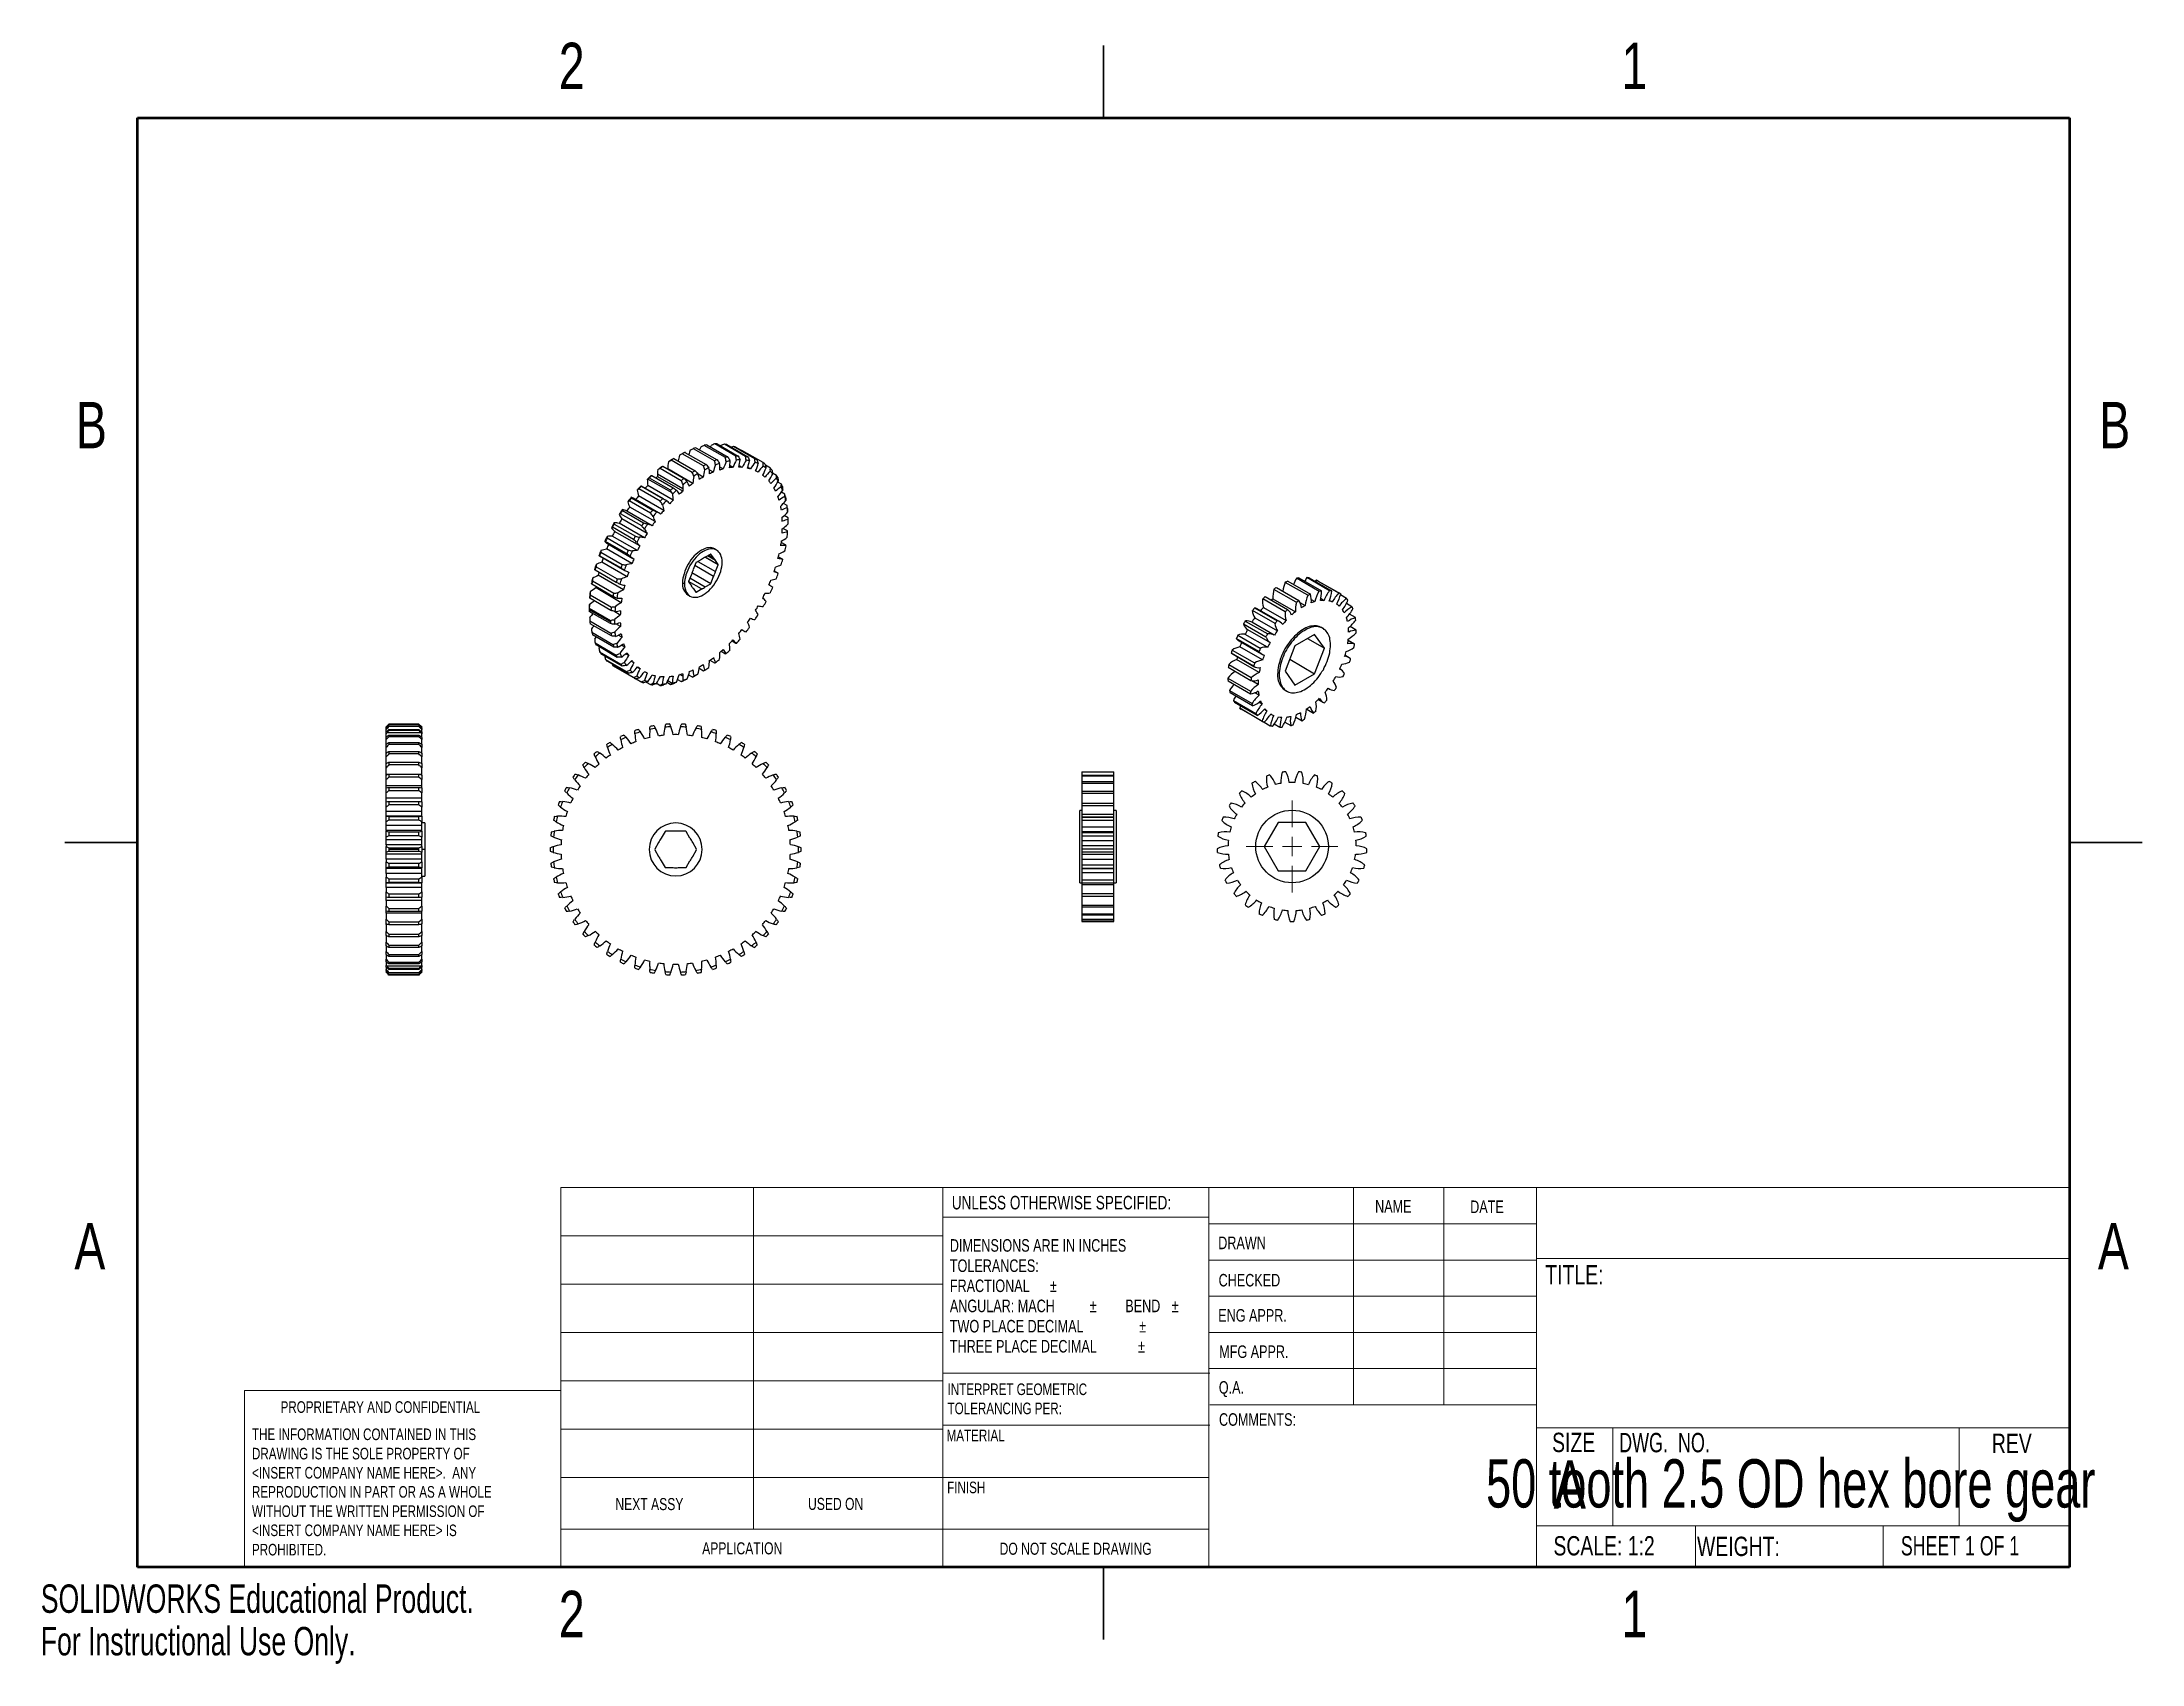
# Model space of a CAD drawing. Header units: inches. Extents: x 0 to 10.9, y 0 to 8.4.
import ezdxf

# ---------------------------------------------------------------- set-up
doc = ezdxf.new("R2010")
doc.units = ezdxf.units.IN
doc.header["$MEASUREMENT"] = 0
doc.styles.add('SLDTEXTSTYLE0', font='TXT', dxfattribs={"width": 0.75})
doc.styles.add('SLDTEXTSTYLE1', font='TXT', dxfattribs={"width": 0.698276})
doc.styles.add('SLDTEXTSTYLE2', font='TXT', dxfattribs={"width": 0.6875})
doc.styles.add('SLDTEXTSTYLE3', font='TXT', dxfattribs={"width": 0.694444})
doc.styles.add('SLDTEXTSTYLE4', font='TXT', dxfattribs={"width": 0.7})

msp = doc.modelspace()

# ---------------------------------------------------------------- texts
at = {"color": 7, "linetype": 'Continuous', "lineweight": 0}
for s, insert, char_height, attachment_point, style in [('2', (2.748, 8.389), 0.24, 2, 'SLDTEXTSTYLE0'), ('1', (8.248, 8.389), 0.24, 2, 'SLDTEXTSTYLE0'), ('B', (0.262, 6.53), 0.24, 2, 'SLDTEXTSTYLE0'), ('B', (10.734, 6.53), 0.24, 2, 'SLDTEXTSTYLE0'), ('UNLESS OTHERWISE SPECIFIED:', (4.715, 2.421), 0.07, 1, 'SLDTEXTSTYLE0'), ('NAME', (6.906, 2.399), 0.065, 1, 'SLDTEXTSTYLE0'), ('DATE', (7.398, 2.397), 0.065, 1, 'SLDTEXTSTYLE0'), ('A', (0.254, 2.28), 0.24, 2, 'SLDTEXTSTYLE0'), ('DIMENSIONS ARE IN INCHES', (4.705, 2.197), 0.065, 1, 'SLDTEXTSTYLE0'), ('DRAWN', (6.094, 2.21), 0.065, 1, 'SLDTEXTSTYLE0'), ('A', (10.727, 2.28), 0.24, 2, 'SLDTEXTSTYLE0'), ('TOLERANCES:', (4.705, 2.092), 0.065, 1, 'SLDTEXTSTYLE0'), ('FRACTIONAL', (4.705, 1.988), 0.065, 1, 'SLDTEXTSTYLE0'), ('%%p', (5.223, 1.988), 0.065, 1, 'SLDTEXTSTYLE0'), ('CHECKED', (6.096, 2.017), 0.065, 1, 'SLDTEXTSTYLE0'), ('TITLE:', (7.787, 2.063), 0.1, 1, 'SLDTEXTSTYLE0'), ('ANGULAR: MACH', (4.705, 1.884), 0.065, 1, 'SLDTEXTSTYLE0'), ('%%p', (5.429, 1.884), 0.065, 1, 'SLDTEXTSTYLE0'), ('BEND', (5.613, 1.884), 0.065, 1, 'SLDTEXTSTYLE0'), ('%%p', (5.853, 1.884), 0.065, 1, 'SLDTEXTSTYLE0'), ('TWO PLACE DECIMAL', (4.705, 1.779), 0.065, 1, 'SLDTEXTSTYLE0'), ('%%p', (5.685, 1.779), 0.065, 1, 'SLDTEXTSTYLE0'), ('ENG APPR.', (6.094, 1.835), 0.065, 1, 'SLDTEXTSTYLE0'), ('THREE PLACE DECIMAL', (4.705, 1.675), 0.065, 1, 'SLDTEXTSTYLE0'), ('%%p', (5.679, 1.675), 0.065, 1, 'SLDTEXTSTYLE0'), ('MFG APPR.', (6.099, 1.647), 0.065, 1, 'SLDTEXTSTYLE0'), ('INTERPRET GEOMETRIC', (4.693, 1.45), 0.06, 1, 'SLDTEXTSTYLE0'), ('Q.A.', (6.097, 1.462), 0.065, 1, 'SLDTEXTSTYLE0'), ('PROPRIETARY AND CONFIDENTIAL', (1.241, 1.358), 0.06, 1, 'SLDTEXTSTYLE0'), ('TOLERANCING PER:', (4.693, 1.351), 0.06, 1, 'SLDTEXTSTYLE0'), ('THE INFORMATION CONTAINED IN THIS', (1.093, 1.217), 0.06, 1, 'SLDTEXTSTYLE0'), ('MATERIAL', (4.688, 1.211), 0.06, 1, 'SLDTEXTSTYLE0'), ('COMMENTS:', (6.098, 1.296), 0.065, 1, 'SLDTEXTSTYLE0'), ('SIZE', (7.822, 1.195), 0.1, 1, 'SLDTEXTSTYLE0'), ('DRAWING IS THE SOLE PROPERTY OF', (1.093, 1.117), 0.06, 1, 'SLDTEXTSTYLE0'), ('DWG.  NO.', (8.169, 1.194), 0.1, 1, 'SLDTEXTSTYLE3'), ('REV', (10.098, 1.19), 0.1, 1, 'SLDTEXTSTYLE0'), ('<INSERT COMPANY NAME HERE>.  ANY', (1.093, 1.018), 0.06, 1, 'SLDTEXTSTYLE0'), ('50 tooth 2.5 OD hex bore gear', (9.057, 1.058), 0.25, 2, 'SLDTEXTSTYLE1'), ('A', (7.83, 1.052), 0.25, 1, 'SLDTEXTSTYLE0'), ('REPRODUCTION IN PART OR AS A WHOLE', (1.093, 0.919), 0.06, 1, 'SLDTEXTSTYLE0'), ('FINISH', (4.691, 0.942), 0.06, 1, 'SLDTEXTSTYLE0'), ('WITHOUT THE WRITTEN PERMISSION OF', (1.093, 0.819), 0.06, 1, 'SLDTEXTSTYLE0'), ('NEXT ASSY', (2.974, 0.857), 0.0625, 1, 'SLDTEXTSTYLE0'), ('USED ON', (3.971, 0.858), 0.0625, 1, 'SLDTEXTSTYLE0'), ('<INSERT COMPANY NAME HERE> IS', (1.093, 0.72), 0.06, 1, 'SLDTEXTSTYLE0'), ('SCALE: 1:2', (7.829, 0.66), 0.1, 1, 'SLDTEXTSTYLE0'), ('WEIGHT:', (8.572, 0.657), 0.1, 1, 'SLDTEXTSTYLE0'), ('SHEET 1 OF 1', (9.627, 0.66), 0.1, 1, 'SLDTEXTSTYLE2'), ('PROHIBITED.', (1.093, 0.62), 0.06, 1, 'SLDTEXTSTYLE0'), ('APPLICATION', (3.423, 0.628), 0.0625, 1, 'SLDTEXTSTYLE0'), ('DO NOT SCALE DRAWING', (5.356, 0.626), 0.0625, 2, 'SLDTEXTSTYLE0'), ('2', (2.748, 0.377), 0.24, 2, 'SLDTEXTSTYLE0'), ('1', (8.248, 0.377), 0.24, 2, 'SLDTEXTSTYLE0')]:
    msp.add_mtext(s, dxfattribs=dict(at, insert=insert, char_height=char_height, attachment_point=attachment_point, style=style))
at = {"color": 7, "linetype": 'Continuous', "char_height": 0.14705, "attachment_point": 1, "style": 'SLDTEXTSTYLE4'}
for s, insert in [('SOLIDWORKS Educational Product.', (0, 0.41)), ('For Instructional Use Only.', (0, 0.19))]:
    msp.add_mtext(s, dxfattribs=dict(at, insert=insert))

# ---------------------------------------------------------------- blocks, each defined once
blk = doc.blocks.new('SW_CENTERMARKSYMBOL_0')
at = {"color": 0, "linetype": 'Continuous', "lineweight": 18}
for p, q in [((0, 0.1), (0, 0.2375)), ((-0.1, 0), (-0.2375, 0)), ((0, 0), (-0.05, 0)), ((0, 0), (0, 0.05)), ((0, 0), (0, -0.05)), ((0, 0), (0.05, 0)), ((0.1, 0), (0.2375, 0)), ((0, -0.1), (0, -0.2375))]:
    blk.add_line(p, q, dxfattribs=at)

# ---------------------------------------------------------------- linework, layer by layer
at = {"color": 7, "linetype": 'Continuous', "lineweight": 25}
for p, q in [((5.5, 8.375), (5.5, 8)), ((5.5, 8), (5.5, 8.375)), ((3.543, 6.242), (3.434, 6.305)), ((3.447, 6.308), (3.557, 6.244)), ((3.597, 6.249), (3.488, 6.313)), ((3.5, 6.313), (3.61, 6.25)), ((3.648, 6.248), (3.539, 6.311)), ((3.551, 6.309), (3.66, 6.246)), ((3.219, 6.197), (3.329, 6.133)), ((3.372, 6.165), (3.263, 6.228)), ((3.277, 6.237), (3.386, 6.174)), ((3.43, 6.199), (3.32, 6.262)), ((3.334, 6.269), (3.444, 6.206)), ((3.487, 6.225), (3.378, 6.288)), ((3.391, 6.293), (3.501, 6.23)), ((3.519, 6.303), (3.519, 6.304)), ((3.582, 6.191), (3.566, 6.201)), ((3.696, 6.236), (3.586, 6.3)), ((3.597, 6.296), (3.706, 6.232)), ((3.629, 6.191), (3.614, 6.2)), ((3.629, 6.279), (3.626, 6.279)), ((3.738, 6.216), (3.629, 6.279)), ((3.776, 6.187), (3.75, 6.202)), ((3.223, 6.028), (3.109, 6.094)), ((3.109, 6.094), (3.219, 6.031)), ((3.109, 6.094), (3.109, 6.094)), ((3.267, 6.059), (3.142, 6.131)), ((3.273, 6.021), (3.142, 6.097)), ((3.259, 6.073), (3.15, 6.136)), ((3.163, 6.149), (3.273, 6.085)), ((3.323, 6.08), (3.192, 6.156)), ((3.323, 6.068), (3.193, 6.143)), ((3.315, 6.122), (3.205, 6.186)), ((3.244, 6.183), (3.245, 6.183)), ((3.375, 6.108), (3.245, 6.183)), ((3.428, 6.141), (3.402, 6.156)), ((3.481, 6.166), (3.46, 6.178)), ((3.532, 6.183), (3.514, 6.193)), ((3.673, 6.183), (3.659, 6.191)), ((3.713, 6.166), (3.699, 6.174)), ((3.807, 6.15), (3.787, 6.161)), ((3.833, 6.104), (3.815, 6.115)), ((3.156, 5.955), (3.046, 6.018)), ((3.179, 5.911), (3.049, 5.986)), ((3.058, 6.033), (3.168, 5.97)), ((3.197, 5.956), (3.066, 6.032)), ((3.225, 5.968), (3.094, 6.044)), ((3.206, 6.016), (3.096, 6.08)), ((3.851, 6.052), (3.833, 6.063)), ((3.863, 5.994), (3.844, 6.005)), ((3.068, 5.818), (2.959, 5.881)), ((2.968, 5.898), (3.078, 5.835)), ((3.124, 5.826), (2.993, 5.902)), ((3.11, 5.888), (3, 5.951)), ((3.138, 5.849), (3.007, 5.925)), ((3.011, 5.968), (3.12, 5.904)), ((3.164, 5.889), (3.033, 5.965)), ((3.865, 5.862), (3.841, 5.875)), ((3.868, 5.93), (3.847, 5.942)), ((3.868, 5.909), (3.868, 5.922)), ((3.032, 5.745), (2.922, 5.808)), ((3.059, 5.693), (2.928, 5.769)), ((2.931, 5.826), (3.04, 5.763)), ((2.934, 5.795), (3.065, 5.72)), ((3.089, 5.761), (2.958, 5.836)), ((3.101, 5.785), (2.97, 5.86)), ((3.498, 5.763), (3.487, 5.769)), ((3.855, 5.79), (3.832, 5.803)), ((2.978, 5.596), (2.869, 5.659)), ((2.874, 5.677), (2.983, 5.614)), ((2.891, 5.734), (2.889, 5.735)), ((2.891, 5.734), (3.022, 5.658)), ((3.002, 5.671), (2.892, 5.734)), ((2.899, 5.752), (3.009, 5.689)), ((3.035, 5.625), (2.904, 5.701)), ((3.39, 5.697), (3.377, 5.662)), ((3.482, 5.626), (3.385, 5.683)), ((3.419, 5.715), (3.392, 5.699)), ((3.4, 5.704), (3.492, 5.652)), ((3.505, 5.687), (3.438, 5.726)), ((3.467, 5.742), (3.439, 5.726)), ((3.44, 5.727), (3.505, 5.689)), ((3.492, 5.709), (3.45, 5.733)), ((3.457, 5.737), (3.482, 5.723)), ((3.468, 5.742), (3.467, 5.743)), ((3.482, 5.723), (3.468, 5.742)), ((3.505, 5.689), (3.492, 5.709)), ((3.492, 5.652), (3.505, 5.687)), ((3.816, 5.642), (3.796, 5.654)), ((3.838, 5.717), (3.817, 5.728)), ((2.961, 5.523), (2.852, 5.586)), ((2.855, 5.604), (2.965, 5.54)), ((3.004, 5.491), (2.874, 5.567)), ((3.016, 5.557), (2.885, 5.633)), ((3.332, 5.588), (3.321, 5.594)), ((3.367, 5.637), (3.353, 5.601)), ((3.419, 5.562), (3.353, 5.6)), ((3.353, 5.599), (3.367, 5.579)), ((3.36, 5.619), (3.439, 5.573)), ((3.467, 5.589), (3.369, 5.645)), ((3.37, 5.647), (3.468, 5.591)), ((3.377, 5.566), (3.39, 5.546)), ((3.389, 5.547), (3.392, 5.546)), ((3.392, 5.546), (3.419, 5.562)), ((3.439, 5.573), (3.467, 5.589)), ((3.468, 5.591), (3.482, 5.626)), ((3.772, 5.581), (3.768, 5.583)), ((6.498, 5.493), (6.382, 5.56)), ((6.395, 5.57), (6.511, 5.502)), ((6.557, 5.529), (6.441, 5.596)), ((6.454, 5.602), (6.571, 5.535)), ((6.616, 5.549), (6.499, 5.617)), ((6.511, 5.619), (6.628, 5.552)), ((6.67, 5.553), (6.553, 5.621)), ((6.565, 5.619), (6.681, 5.552)), ((6.718, 5.541), (6.601, 5.608)), ((6.611, 5.603), (6.728, 5.536)), ((2.839, 5.467), (2.839, 5.454)), ((2.839, 5.462), (2.948, 5.399)), ((2.948, 5.391), (2.839, 5.454)), ((2.948, 5.383), (2.839, 5.446)), ((2.951, 5.451), (2.842, 5.514)), ((2.843, 5.531), (2.953, 5.468)), ((2.999, 5.427), (2.965, 5.447)), ((3.35, 5.531), (3.36, 5.525)), ((6.388, 5.383), (6.271, 5.45)), ((6.282, 5.464), (6.399, 5.397)), ((6.412, 5.392), (6.296, 5.459)), ((6.441, 5.443), (6.324, 5.511)), ((6.328, 5.466), (6.445, 5.399)), ((6.337, 5.523), (6.453, 5.456)), ((6.377, 5.511), (6.494, 5.443)), ((6.517, 5.492), (6.544, 5.476)), ((6.575, 5.508), (6.594, 5.497)), ((6.626, 5.512), (6.642, 5.503)), ((6.67, 5.503), (6.684, 5.495)), ((6.757, 5.513), (6.726, 5.531)), ((6.786, 5.47), (6.757, 5.487)), ((2.842, 5.397), (2.951, 5.334)), ((2.953, 5.319), (2.843, 5.382)), ((2.852, 5.338), (2.961, 5.274)), ((3, 5.367), (2.977, 5.381)), ((3.629, 5.351), (3.64, 5.344)), ((6.341, 5.313), (6.225, 5.38)), ((6.349, 5.26), (6.233, 5.327)), ((6.234, 5.396), (6.351, 5.329)), ((6.246, 5.352), (6.362, 5.285)), ((6.384, 5.323), (6.267, 5.39)), ((6.284, 5.413), (6.401, 5.345)), ((6.593, 5.327), (6.491, 5.268)), ((6.644, 5.255), (6.593, 5.327)), ((6.636, 5.358), (6.628, 5.363)), ((6.804, 5.414), (6.774, 5.432)), ((6.808, 5.349), (6.776, 5.368)), ((2.965, 5.261), (2.855, 5.324)), ((2.869, 5.284), (2.978, 5.22)), ((2.983, 5.208), (2.874, 5.272)), ((2.892, 5.261), (2.889, 5.257)), ((2.892, 5.237), (3.002, 5.173)), ((3.009, 5.163), (2.899, 5.226)), ((3.008, 5.312), (2.989, 5.323)), ((3.022, 5.261), (3.005, 5.271)), ((3.043, 5.217), (3.027, 5.226)), ((3.522, 5.24), (3.543, 5.227)), ((3.578, 5.293), (3.598, 5.282)), ((6.277, 5.162), (6.161, 5.229)), ((6.161, 5.229), (6.162, 5.229)), ((6.162, 5.229), (6.278, 5.161)), ((6.166, 5.246), (6.282, 5.179)), ((6.304, 5.238), (6.187, 5.306)), ((6.195, 5.323), (6.311, 5.255)), ((6.202, 5.293), (6.318, 5.226)), ((6.323, 5.195), (6.206, 5.262)), ((6.491, 5.268), (6.44, 5.137)), ((6.556, 5.306), (6.644, 5.255)), ((6.593, 5.123), (6.644, 5.255)), ((6.771, 5.206), (6.75, 5.219)), ((6.8, 5.276), (6.766, 5.296)), ((2.922, 5.197), (3.032, 5.134)), ((3.04, 5.126), (2.931, 5.189)), ((2.957, 5.174), (2.959, 5.166)), ((2.959, 5.166), (3.068, 5.103)), ((3.078, 5.097), (2.968, 5.16)), ((3.069, 5.179), (3.055, 5.188)), ((3.101, 5.149), (3.087, 5.157)), ((3.323, 5.11), (3.308, 5.119)), ((3.352, 5.118), (3.372, 5.107)), ((3.408, 5.152), (3.43, 5.139)), ((3.463, 5.193), (3.487, 5.179)), ((6.263, 5.087), (6.146, 5.155)), ((6.148, 5.171), (6.265, 5.103)), ((6.306, 5.13), (6.189, 5.197)), ((6.44, 5.137), (6.491, 5.064)), ((6.464, 5.198), (6.593, 5.123)), ((6.491, 5.064), (6.593, 5.123)), ((6.728, 5.145), (6.723, 5.148)), ((3.081, 5.097), (3.11, 5.08)), ((3.133, 5.08), (3.156, 5.067)), ((3.188, 5.074), (3.206, 5.063)), ((3.241, 5.079), (3.259, 5.068)), ((3.267, 5.073), (3.245, 5.086)), ((3.296, 5.094), (3.315, 5.083)), ((6.144, 5.1), (6.261, 5.033)), ((6.261, 5.018), (6.145, 5.085)), ((6.152, 5.037), (6.269, 4.97)), ((6.272, 4.957), (6.156, 5.024)), ((6.3, 5.068), (6.268, 5.087)), ((6.305, 5.013), (6.284, 5.024)), ((6.441, 5.038), (6.449, 5.033)), ((6.663, 5.048), (6.672, 5.043)), ((6.173, 4.985), (6.289, 4.917)), ((6.295, 4.907), (6.179, 4.975)), ((6.205, 4.946), (6.321, 4.878)), ((6.33, 4.872), (6.213, 4.939)), ((6.321, 4.966), (6.304, 4.976)), ((6.346, 4.93), (6.331, 4.939)), ((6.366, 4.915), (6.369, 4.913)), ((6.496, 4.898), (6.528, 4.88)), ((6.552, 4.94), (6.587, 4.92)), ((6.613, 4.99), (6.639, 4.975)), ((1.787, 4.846), (1.787, 4.848)), ((1.787, 4.84), (1.787, 4.846)), ((1.787, 4.834), (1.787, 4.84)), ((1.787, 4.822), (1.787, 4.834)), ((1.787, 4.813), (1.787, 4.822)), ((1.787, 4.794), (1.787, 4.813)), ((1.787, 4.782), (1.787, 4.794)), ((1.968, 4.817), (1.792, 4.817)), ((1.802, 4.863), (1.802, 4.862)), ((1.802, 4.863), (1.957, 4.863)), ((1.957, 4.862), (1.802, 4.862)), ((1.802, 4.854), (1.802, 4.85)), ((1.802, 4.854), (1.957, 4.854)), ((1.957, 4.85), (1.802, 4.85)), ((1.802, 4.835), (1.802, 4.829)), ((1.802, 4.835), (1.957, 4.835)), ((1.957, 4.829), (1.802, 4.829)), ((1.802, 4.806), (1.802, 4.797)), ((1.802, 4.806), (1.957, 4.806)), ((1.957, 4.797), (1.802, 4.797)), ((1.957, 4.862), (1.957, 4.863)), ((1.957, 4.85), (1.957, 4.854)), ((1.957, 4.829), (1.957, 4.835)), ((1.957, 4.797), (1.957, 4.806)), ((1.972, 4.848), (1.972, 4.846)), ((1.972, 4.84), (1.972, 4.846)), ((1.972, 4.84), (1.972, 4.834)), ((1.972, 4.822), (1.972, 4.834)), ((1.972, 4.822), (1.972, 4.813)), ((1.972, 4.794), (1.972, 4.813)), ((1.972, 4.794), (1.972, 4.782)), ((6.331, 4.873), (6.363, 4.854)), ((6.384, 4.864), (6.413, 4.846)), ((6.439, 4.872), (6.469, 4.855)), ((1.787, 4.757), (1.787, 4.782)), ((1.787, 4.742), (1.787, 4.758)), ((1.787, 4.712), (1.787, 4.742)), ((1.787, 4.693), (1.787, 4.712)), ((1.787, 4.659), (1.787, 4.693)), ((1.802, 4.768), (1.802, 4.757)), ((1.802, 4.768), (1.957, 4.768)), ((1.957, 4.757), (1.802, 4.757)), ((1.802, 4.721), (1.802, 4.708)), ((1.802, 4.721), (1.957, 4.721)), ((1.957, 4.708), (1.802, 4.708)), ((1.957, 4.757), (1.957, 4.768)), ((1.957, 4.708), (1.957, 4.721)), ((1.972, 4.757), (1.972, 4.782)), ((1.972, 4.758), (1.972, 4.742)), ((1.972, 4.712), (1.972, 4.742)), ((1.972, 4.712), (1.972, 4.693)), ((1.972, 4.659), (1.972, 4.693)), ((1.787, 4.637), (1.787, 4.659)), ((1.787, 4.602), (1.787, 4.637)), ((1.798, 4.602), (1.787, 4.602)), ((1.787, 4.599), (1.787, 4.602)), ((1.787, 4.575), (1.787, 4.599)), ((1.787, 4.543), (1.787, 4.575)), ((1.802, 4.666), (1.802, 4.651)), ((1.802, 4.666), (1.957, 4.666)), ((1.957, 4.651), (1.802, 4.651)), ((1.802, 4.604), (1.802, 4.588)), ((1.802, 4.604), (1.957, 4.604)), ((1.957, 4.588), (1.802, 4.588)), ((1.957, 4.651), (1.957, 4.666)), ((1.957, 4.588), (1.957, 4.604)), ((1.972, 4.602), (1.961, 4.602)), ((1.972, 4.659), (1.972, 4.637)), ((1.972, 4.602), (1.972, 4.637)), ((1.972, 4.599), (1.972, 4.602)), ((1.972, 4.599), (1.972, 4.575)), ((1.972, 4.543), (1.972, 4.575)), ((5.388, 4.615), (5.553, 4.615)), ((5.388, 4.615), (5.388, 4.613)), ((5.553, 4.613), (5.388, 4.613)), ((5.388, 4.613), (5.388, 4.599)), ((5.388, 4.599), (5.553, 4.599)), ((5.388, 4.599), (5.388, 4.593)), ((5.553, 4.593), (5.388, 4.593)), ((5.388, 4.593), (5.388, 4.566)), ((5.388, 4.566), (5.553, 4.566)), ((5.388, 4.566), (5.388, 4.556)), ((5.553, 4.613), (5.553, 4.615)), ((5.553, 4.599), (5.553, 4.613)), ((5.553, 4.593), (5.553, 4.599)), ((5.553, 4.566), (5.553, 4.593)), ((5.553, 4.556), (5.553, 4.566)), ((1.972, 4.543), (1.787, 4.543)), ((1.787, 4.533), (1.787, 4.543)), ((1.787, 4.506), (1.787, 4.533)), ((1.787, 4.479), (1.787, 4.506)), ((1.972, 4.479), (1.787, 4.479)), ((1.787, 4.461), (1.787, 4.479)), ((1.787, 4.433), (1.787, 4.461)), ((1.802, 4.535), (1.802, 4.518)), ((1.802, 4.535), (1.957, 4.535)), ((1.957, 4.518), (1.802, 4.518)), ((1.802, 4.462), (1.802, 4.444)), ((1.802, 4.462), (1.957, 4.462)), ((1.957, 4.518), (1.957, 4.535)), ((1.957, 4.444), (1.957, 4.462)), ((1.972, 4.533), (1.972, 4.543)), ((1.972, 4.533), (1.972, 4.506)), ((1.972, 4.479), (1.972, 4.506)), ((1.972, 4.461), (1.972, 4.479)), ((1.972, 4.461), (1.972, 4.433)), ((5.553, 4.556), (5.388, 4.556)), ((5.388, 4.556), (5.388, 4.516)), ((5.388, 4.516), (5.553, 4.516)), ((5.388, 4.516), (5.388, 4.504)), ((5.553, 4.504), (5.388, 4.504)), ((5.388, 4.504), (5.388, 4.454)), ((5.553, 4.516), (5.553, 4.556)), ((5.553, 4.504), (5.553, 4.516)), ((5.553, 4.454), (5.553, 4.504)), ((1.787, 4.41), (1.787, 4.433)), ((1.972, 4.41), (1.787, 4.41)), ((1.787, 4.386), (1.787, 4.41)), ((1.972, 4.386), (1.787, 4.386)), ((1.787, 4.357), (1.787, 4.386)), ((1.787, 4.386), (1.787, 4.386)), ((1.787, 4.338), (1.787, 4.357)), ((1.957, 4.444), (1.802, 4.444)), ((1.802, 4.385), (1.802, 4.366)), ((1.802, 4.385), (1.957, 4.385)), ((1.957, 4.366), (1.802, 4.366)), ((1.957, 4.366), (1.957, 4.385)), ((1.972, 4.41), (1.972, 4.433)), ((1.972, 4.386), (1.972, 4.41)), ((1.972, 4.386), (1.972, 4.357)), ((1.972, 4.386), (1.972, 4.386)), ((1.972, 4.338), (1.972, 4.357)), ((1.987, 4.351), (1.972, 4.351)), ((1.987, 4.351), (1.987, 4.214)), ((5.388, 4.416), (5.377, 4.416)), ((5.377, 4.229), (5.377, 4.416)), ((5.388, 4.454), (5.553, 4.454)), ((5.388, 4.454), (5.388, 4.439)), ((5.388, 4.454), (5.553, 4.454)), ((5.553, 4.439), (5.388, 4.439)), ((5.388, 4.439), (5.388, 4.396)), ((5.388, 4.396), (5.553, 4.396)), ((5.388, 4.396), (5.388, 4.381)), ((5.553, 4.381), (5.388, 4.381)), ((5.388, 4.381), (5.553, 4.381)), ((5.388, 4.381), (5.388, 4.364)), ((5.388, 4.381), (5.388, 4.381)), ((5.553, 4.364), (5.388, 4.364)), ((5.388, 4.364), (5.388, 4.331)), ((5.553, 4.439), (5.553, 4.454)), ((5.553, 4.396), (5.553, 4.439)), ((5.565, 4.416), (5.553, 4.416)), ((5.553, 4.381), (5.553, 4.396)), ((5.553, 4.364), (5.553, 4.381)), ((5.553, 4.381), (5.553, 4.381)), ((5.553, 4.331), (5.553, 4.364)), ((5.565, 4.416), (5.565, 4.041)), ((6.404, 4.354), (6.332, 4.229)), ((6.548, 4.354), (6.404, 4.354)), ((6.62, 4.229), (6.548, 4.354)), ((0.125, 4.25), (0.5, 4.25)), ((0.5, 4.25), (0.125, 4.25)), ((1.972, 4.338), (1.787, 4.338)), ((1.787, 4.312), (1.787, 4.338)), ((1.787, 4.312), (1.787, 4.308)), ((1.972, 4.312), (1.787, 4.312)), ((1.787, 4.278), (1.787, 4.308)), ((1.787, 4.264), (1.787, 4.278)), ((1.972, 4.264), (1.787, 4.264)), ((1.787, 4.237), (1.787, 4.264)), ((1.802, 4.305), (1.802, 4.285)), ((1.802, 4.305), (1.957, 4.305)), ((1.957, 4.285), (1.802, 4.285)), ((1.957, 4.285), (1.957, 4.305)), ((1.972, 4.312), (1.972, 4.338)), ((1.972, 4.308), (1.972, 4.312)), ((1.972, 4.308), (1.972, 4.278)), ((1.972, 4.264), (1.972, 4.278)), ((1.972, 4.237), (1.972, 4.264)), ((3.197, 4.249), (3.178, 4.215)), ((3.231, 4.306), (3.211, 4.272)), ((3.272, 4.308), (3.233, 4.308)), ((3.338, 4.308), (3.299, 4.308)), ((3.36, 4.272), (3.341, 4.306)), ((3.393, 4.215), (3.374, 4.249)), ((5.388, 4.331), (5.553, 4.331)), ((5.388, 4.331), (5.388, 4.305)), ((5.553, 4.305), (5.388, 4.305)), ((5.388, 4.305), (5.388, 4.301)), ((5.388, 4.301), (5.553, 4.301)), ((5.388, 4.301), (5.388, 4.282)), ((5.553, 4.282), (5.388, 4.282)), ((5.388, 4.282), (5.388, 4.261)), ((5.388, 4.261), (5.553, 4.261)), ((5.388, 4.261), (5.388, 4.233)), ((5.553, 4.305), (5.553, 4.331)), ((5.553, 4.301), (5.553, 4.305)), ((5.553, 4.282), (5.553, 4.301)), ((5.553, 4.261), (5.553, 4.282)), ((5.553, 4.233), (5.553, 4.261)), ((10.875, 4.25), (10.5, 4.25)), ((10.5, 4.25), (10.875, 4.25)), ((1.787, 4.237), (1.787, 4.229)), ((1.972, 4.237), (1.787, 4.237)), ((1.787, 4.199), (1.787, 4.229)), ((1.787, 4.19), (1.787, 4.199)), ((1.972, 4.19), (1.787, 4.19)), ((1.787, 4.163), (1.787, 4.19)), ((1.787, 4.163), (1.787, 4.149)), ((1.972, 4.163), (1.787, 4.163)), ((1.787, 4.119), (1.787, 4.149)), ((1.802, 4.223), (1.802, 4.214)), ((1.802, 4.223), (1.957, 4.223)), ((1.802, 4.214), (1.802, 4.204)), ((1.957, 4.214), (1.802, 4.214)), ((1.957, 4.204), (1.802, 4.204)), ((1.802, 4.142), (1.957, 4.142)), ((1.802, 4.142), (1.802, 4.122)), ((1.957, 4.214), (1.957, 4.223)), ((1.957, 4.204), (1.957, 4.214)), ((1.957, 4.122), (1.957, 4.142)), ((1.972, 4.229), (1.972, 4.237)), ((1.972, 4.229), (1.972, 4.199)), ((1.987, 4.214), (1.972, 4.214)), ((1.972, 4.19), (1.972, 4.199)), ((1.972, 4.163), (1.972, 4.19)), ((1.972, 4.149), (1.972, 4.163)), ((1.972, 4.149), (1.972, 4.119)), ((1.987, 4.214), (1.987, 4.076)), ((3.178, 4.212), (3.197, 4.178)), ((3.211, 4.155), (3.231, 4.121)), ((3.341, 4.121), (3.36, 4.155)), ((3.374, 4.178), (3.393, 4.212)), ((5.377, 4.041), (5.377, 4.229)), ((5.388, 4.233), (5.388, 4.217)), ((5.553, 4.233), (5.388, 4.233)), ((5.388, 4.217), (5.553, 4.217)), ((5.388, 4.217), (5.388, 4.199)), ((5.553, 4.199), (5.388, 4.199)), ((5.388, 4.199), (5.388, 4.189)), ((5.388, 4.189), (5.553, 4.189)), ((5.388, 4.189), (5.388, 4.161)), ((5.553, 4.161), (5.388, 4.161)), ((5.388, 4.161), (5.388, 4.134)), ((5.388, 4.134), (5.553, 4.134)), ((5.388, 4.134), (5.388, 4.116)), ((5.553, 4.217), (5.553, 4.233)), ((5.553, 4.199), (5.553, 4.217)), ((5.553, 4.189), (5.553, 4.199)), ((5.553, 4.161), (5.553, 4.189)), ((5.553, 4.134), (5.553, 4.161)), ((5.553, 4.116), (5.553, 4.134)), ((6.332, 4.229), (6.404, 4.104)), ((6.548, 4.104), (6.62, 4.229)), ((1.787, 4.115), (1.787, 4.119)), ((1.972, 4.115), (1.787, 4.115)), ((1.787, 4.089), (1.787, 4.115)), ((1.972, 4.089), (1.787, 4.089)), ((1.787, 4.089), (1.787, 4.07)), ((1.787, 4.041), (1.787, 4.07)), ((1.787, 4.041), (1.972, 4.041)), ((1.787, 4.041), (1.787, 4.041)), ((1.787, 4.017), (1.787, 4.041)), ((1.957, 4.122), (1.802, 4.122)), ((1.802, 4.062), (1.802, 4.042)), ((1.802, 4.062), (1.957, 4.062)), ((1.957, 4.042), (1.802, 4.042)), ((1.957, 4.042), (1.957, 4.062)), ((1.972, 4.115), (1.972, 4.119)), ((1.972, 4.089), (1.972, 4.115)), ((1.972, 4.07), (1.972, 4.089)), ((1.972, 4.076), (1.987, 4.076)), ((1.972, 4.07), (1.972, 4.041)), ((1.972, 4.041), (1.972, 4.041)), ((1.972, 4.017), (1.972, 4.041)), ((3.233, 4.12), (3.272, 4.12)), ((3.299, 4.12), (3.338, 4.12)), ((5.377, 4.041), (5.388, 4.041)), ((5.553, 4.116), (5.388, 4.116)), ((5.388, 4.116), (5.388, 4.115)), ((5.388, 4.115), (5.553, 4.115)), ((5.388, 4.115), (5.388, 4.093)), ((5.553, 4.093), (5.388, 4.093)), ((5.388, 4.093), (5.388, 4.056)), ((5.388, 4.056), (5.553, 4.056)), ((5.388, 4.056), (5.388, 4.039)), ((5.553, 4.039), (5.388, 4.039)), ((5.388, 4.039), (5.388, 4.031)), ((5.553, 4.031), (5.388, 4.031)), ((5.388, 4.031), (5.388, 3.985)), ((5.553, 4.115), (5.553, 4.116)), ((5.553, 4.093), (5.553, 4.115)), ((5.553, 4.056), (5.553, 4.093)), ((5.553, 4.039), (5.553, 4.056)), ((5.553, 4.041), (5.565, 4.041)), ((5.553, 4.031), (5.553, 4.039)), ((5.553, 3.985), (5.553, 4.031)), ((6.404, 4.104), (6.548, 4.104)), ((1.972, 4.017), (1.787, 4.017)), ((1.787, 4.017), (1.787, 3.994)), ((1.787, 3.966), (1.787, 3.994)), ((1.787, 3.949), (1.787, 3.966)), ((1.972, 3.949), (1.787, 3.949)), ((1.787, 3.949), (1.787, 3.921)), ((1.787, 3.895), (1.787, 3.921)), ((1.802, 3.984), (1.802, 3.965)), ((1.802, 3.984), (1.957, 3.984)), ((1.957, 3.965), (1.802, 3.965)), ((1.957, 3.965), (1.957, 3.984)), ((1.972, 3.994), (1.972, 4.017)), ((1.972, 3.994), (1.972, 3.966)), ((1.972, 3.949), (1.972, 3.966)), ((1.972, 3.921), (1.972, 3.949)), ((1.972, 3.921), (1.972, 3.895)), ((5.388, 3.985), (5.553, 3.985)), ((5.388, 3.985), (5.388, 3.971)), ((5.553, 3.971), (5.388, 3.971)), ((5.388, 3.971), (5.388, 3.926)), ((5.388, 3.926), (5.553, 3.926)), ((5.388, 3.926), (5.388, 3.915)), ((5.553, 3.915), (5.388, 3.915)), ((5.388, 3.915), (5.388, 3.881)), ((5.553, 3.971), (5.553, 3.985)), ((5.553, 3.926), (5.553, 3.971)), ((5.553, 3.915), (5.553, 3.926)), ((5.553, 3.881), (5.553, 3.915)), ((1.787, 3.884), (1.787, 3.894)), ((1.972, 3.884), (1.787, 3.884)), ((1.787, 3.884), (1.787, 3.853)), ((1.787, 3.828), (1.787, 3.853)), ((1.787, 3.825), (1.787, 3.828)), ((1.798, 3.825), (1.787, 3.825)), ((1.787, 3.825), (1.787, 3.79)), ((1.802, 3.909), (1.802, 3.892)), ((1.802, 3.909), (1.957, 3.909)), ((1.957, 3.892), (1.802, 3.892)), ((1.802, 3.84), (1.802, 3.824)), ((1.802, 3.84), (1.957, 3.84)), ((1.957, 3.824), (1.802, 3.824)), ((1.957, 3.892), (1.957, 3.909)), ((1.957, 3.824), (1.957, 3.84)), ((1.972, 3.825), (1.961, 3.825)), ((1.972, 3.884), (1.972, 3.894)), ((1.972, 3.853), (1.972, 3.884)), ((1.972, 3.853), (1.972, 3.828)), ((1.972, 3.825), (1.972, 3.828)), ((1.972, 3.79), (1.972, 3.825)), ((5.388, 3.881), (5.553, 3.881)), ((5.388, 3.881), (5.388, 3.873)), ((5.553, 3.873), (5.388, 3.873)), ((5.388, 3.873), (5.388, 3.853)), ((5.388, 3.853), (5.553, 3.853)), ((5.388, 3.853), (5.388, 3.848)), ((5.553, 3.848), (5.388, 3.848)), ((5.388, 3.848), (5.388, 3.841)), ((5.388, 3.841), (5.553, 3.841)), ((5.388, 3.841), (5.553, 3.841)), ((5.388, 3.841), (5.388, 3.841)), ((5.553, 3.873), (5.553, 3.881)), ((5.553, 3.853), (5.553, 3.873)), ((5.553, 3.848), (5.553, 3.853)), ((5.553, 3.841), (5.553, 3.848)), ((5.553, 3.841), (5.553, 3.841)), ((1.787, 3.768), (1.787, 3.79)), ((1.787, 3.768), (1.787, 3.734)), ((1.787, 3.715), (1.787, 3.734)), ((1.787, 3.715), (1.787, 3.686)), ((1.802, 3.776), (1.957, 3.776)), ((1.802, 3.776), (1.802, 3.761)), ((1.957, 3.761), (1.802, 3.761)), ((1.802, 3.719), (1.802, 3.706)), ((1.802, 3.719), (1.957, 3.719)), ((1.957, 3.706), (1.802, 3.706)), ((1.957, 3.761), (1.957, 3.776)), ((1.957, 3.706), (1.957, 3.719)), ((1.972, 3.79), (1.972, 3.768)), ((1.972, 3.734), (1.972, 3.768)), ((1.972, 3.734), (1.972, 3.715)), ((1.972, 3.686), (1.972, 3.715)), ((1.787, 3.67), (1.787, 3.686)), ((1.787, 3.67), (1.787, 3.646)), ((1.787, 3.633), (1.787, 3.646)), ((1.787, 3.633), (1.787, 3.614)), ((1.787, 3.605), (1.787, 3.614)), ((1.787, 3.605), (1.787, 3.593)), ((1.787, 3.587), (1.787, 3.593)), ((1.787, 3.587), (1.787, 3.581)), ((1.968, 3.61), (1.792, 3.61)), ((1.802, 3.67), (1.802, 3.66)), ((1.802, 3.67), (1.957, 3.67)), ((1.957, 3.66), (1.802, 3.66)), ((1.802, 3.63), (1.802, 3.621)), ((1.802, 3.63), (1.957, 3.63)), ((1.957, 3.621), (1.802, 3.621)), ((1.802, 3.599), (1.802, 3.592)), ((1.802, 3.599), (1.957, 3.599)), ((1.957, 3.592), (1.802, 3.592)), ((1.957, 3.66), (1.957, 3.67)), ((1.957, 3.621), (1.957, 3.63)), ((1.957, 3.592), (1.957, 3.599)), ((1.972, 3.686), (1.972, 3.67)), ((1.972, 3.646), (1.972, 3.67)), ((1.972, 3.646), (1.972, 3.633)), ((1.972, 3.614), (1.972, 3.633)), ((1.972, 3.614), (1.972, 3.605)), ((1.972, 3.593), (1.972, 3.605)), ((1.972, 3.593), (1.972, 3.587)), ((1.972, 3.581), (1.972, 3.587)), ((1.787, 3.579), (1.787, 3.581)), ((1.802, 3.577), (1.957, 3.577)), ((1.802, 3.577), (1.802, 3.573)), ((1.957, 3.573), (1.802, 3.573)), ((1.802, 3.566), (1.957, 3.566)), ((1.802, 3.566), (1.802, 3.564)), ((1.957, 3.564), (1.802, 3.564)), ((1.957, 3.573), (1.957, 3.577)), ((1.957, 3.564), (1.957, 3.566)), ((1.972, 3.581), (1.972, 3.579)), ((5.5, 0.125), (5.5, 0.5)), ((5.5, 0.5), (5.5, 0.125))]:
    msp.add_line(p, q, dxfattribs=at)
at = {"color": 7, "linetype": 'Continuous', "lineweight": 50}
for p, q in [((0.5, 0.5), (0.5, 8)), ((0.5, 8), (10.5, 8)), ((10.5, 8), (10.5, 0.5)), ((10.5, 0.5), (0.5, 0.5))]:
    msp.add_line(p, q, dxfattribs=at)
at = {"color": 7, "linetype": 'Continuous', "lineweight": 18}
for p, q in [((2.691, 2.464), (10.5, 2.464)), ((2.691, 0.5), (2.691, 2.464)), ((3.689, 2.464), (3.689, 0.696)), ((4.668, 0.5), (4.668, 2.464)), ((6.045, 2.464), (6.045, 0.5)), ((6.794, 2.464), (6.794, 1.339)), ((7.262, 2.464), (7.262, 1.339)), ((7.741, 2.464), (7.741, 0.5)), ((6.045, 2.31), (4.668, 2.31)), ((2.691, 2.214), (4.668, 2.214)), ((6.045, 2.277), (7.741, 2.277)), ((6.045, 2.089), (7.741, 2.089)), ((7.741, 2.097), (10.5, 2.097)), ((2.691, 1.964), (4.668, 1.964)), ((6.045, 1.902), (7.741, 1.902)), ((2.691, 1.714), (4.668, 1.714)), ((7.741, 1.714), (6.045, 1.714)), ((7.741, 1.527), (6.045, 1.527)), ((1.054, 0.5), (1.054, 1.414)), ((2.691, 1.414), (1.054, 1.414)), ((2.691, 1.464), (4.668, 1.464)), ((4.668, 1.504), (6.05, 1.504)), ((7.741, 1.339), (6.05, 1.339)), ((2.691, 1.214), (4.668, 1.214)), ((4.668, 1.234), (6.05, 1.234)), ((7.741, 1.22), (10.5, 1.22)), ((8.137, 1.22), (8.137, 0.713)), ((9.928, 1.22), (9.928, 0.713)), ((2.691, 0.964), (4.668, 0.964)), ((4.668, 0.964), (6.045, 0.964)), ((2.691, 0.696), (6.045, 0.696)), ((7.741, 0.713), (10.5, 0.713)), ((8.564, 0.713), (8.564, 0.5)), ((9.536, 0.713), (9.536, 0.5))]:
    msp.add_line(p, q, dxfattribs=at)
at = {"color": 7, "linetype": 'Continuous', "lineweight": 25, "flags": 128}
for points in [[(3.465, 6.297), (3.467, 6.3), (3.469, 6.305)], [(3.487, 5.769), (3.48, 5.773), (3.473, 5.775), (3.464, 5.776), (3.456, 5.775), (3.447, 5.774), (3.438, 5.771), (3.428, 5.767), (3.419, 5.763), (3.409, 5.756), (3.4, 5.749), (3.39, 5.741), (3.381, 5.733), (3.373, 5.723), (3.365, 5.712), (3.357, 5.701), (3.35, 5.69), (3.343, 5.678), (3.338, 5.666), (3.333, 5.654), (3.329, 5.641), (3.326, 5.629), (3.323, 5.617), (3.322, 5.605), (3.321, 5.594)], [(3.526, 5.7), (3.526, 5.711), (3.525, 5.721), (3.522, 5.73), (3.519, 5.739), (3.515, 5.747), (3.51, 5.753), (3.504, 5.759), (3.498, 5.763), (3.491, 5.767), (3.483, 5.769), (3.475, 5.77), (3.466, 5.769), (3.457, 5.768), (3.448, 5.765), (3.439, 5.761), (3.429, 5.756), (3.42, 5.75), (3.41, 5.743), (3.401, 5.735), (3.392, 5.726), (3.383, 5.717), (3.375, 5.706), (3.368, 5.695), (3.36, 5.684), (3.354, 5.672), (3.348, 5.66), (3.343, 5.648), (3.339, 5.635), (3.336, 5.623), (3.334, 5.611), (3.332, 5.599), (3.332, 5.588)], [(3.332, 5.588), (3.332, 5.577), (3.334, 5.567), (3.336, 5.558), (3.339, 5.549), (3.343, 5.542), (3.348, 5.535), (3.354, 5.53), (3.36, 5.525), (3.368, 5.522), (3.375, 5.52), (3.383, 5.519), (3.392, 5.519), (3.401, 5.52), (3.41, 5.523), (3.42, 5.527), (3.429, 5.532), (3.439, 5.538), (3.448, 5.545), (3.457, 5.553), (3.466, 5.562), (3.475, 5.572), (3.483, 5.582), (3.491, 5.593), (3.498, 5.604), (3.504, 5.616), (3.51, 5.628), (3.515, 5.641), (3.519, 5.653), (3.522, 5.665), (3.525, 5.677), (3.526, 5.689), (3.526, 5.7)], [(2.874, 5.567), (2.874, 5.57), (2.874, 5.573), (2.874, 5.573)], [(6.601, 5.608), (6.597, 5.603), (6.595, 5.602)], [(6.628, 5.363), (6.624, 5.365), (6.617, 5.368), (6.61, 5.37), (6.603, 5.371), (6.596, 5.371), (6.588, 5.371), (6.58, 5.37), (6.572, 5.369), (6.564, 5.367), (6.556, 5.364), (6.547, 5.36), (6.539, 5.356), (6.53, 5.351), (6.522, 5.345), (6.513, 5.339), (6.505, 5.332), (6.497, 5.325), (6.489, 5.317), (6.481, 5.309), (6.473, 5.301), (6.466, 5.291), (6.459, 5.282), (6.452, 5.272), (6.445, 5.262), (6.439, 5.252), (6.433, 5.241), (6.428, 5.23), (6.423, 5.22), (6.419, 5.209), (6.415, 5.198), (6.412, 5.187), (6.409, 5.176), (6.406, 5.165), (6.404, 5.154), (6.403, 5.144), (6.402, 5.134), (6.402, 5.124)], [(6.675, 5.272), (6.675, 5.282), (6.674, 5.291), (6.672, 5.3), (6.671, 5.309), (6.668, 5.317), (6.665, 5.324), (6.662, 5.331), (6.658, 5.337), (6.653, 5.343), (6.649, 5.349), (6.643, 5.353), (6.638, 5.357), (6.631, 5.36), (6.625, 5.363), (6.618, 5.365), (6.611, 5.366), (6.604, 5.367), (6.596, 5.367), (6.588, 5.366), (6.58, 5.364), (6.572, 5.362), (6.564, 5.359), (6.555, 5.355), (6.547, 5.351), (6.538, 5.346), (6.53, 5.341), (6.521, 5.335), (6.513, 5.328), (6.505, 5.321), (6.497, 5.313), (6.489, 5.305), (6.481, 5.296), (6.474, 5.287), (6.466, 5.277), (6.46, 5.268), (6.453, 5.258), (6.447, 5.247), (6.441, 5.237), (6.436, 5.226), (6.431, 5.215), (6.427, 5.204), (6.423, 5.193), (6.419, 5.182), (6.417, 5.171), (6.414, 5.16), (6.412, 5.15), (6.411, 5.139), (6.41, 5.129), (6.41, 5.119), (6.41, 5.109), (6.411, 5.1), (6.412, 5.091), (6.414, 5.083), (6.417, 5.075), (6.419, 5.067), (6.423, 5.06), (6.427, 5.054), (6.431, 5.048), (6.436, 5.043), (6.441, 5.038), (6.447, 5.034), (6.453, 5.031), (6.46, 5.028), (6.466, 5.026), (6.474, 5.025), (6.481, 5.024), (6.489, 5.025), (6.497, 5.026), (6.505, 5.027), (6.513, 5.029), (6.521, 5.032), (6.53, 5.036), (6.538, 5.04), (6.547, 5.045), (6.555, 5.051), (6.564, 5.057), (6.572, 5.063), (6.58, 5.071), (6.588, 5.078), (6.596, 5.087), (6.604, 5.095), (6.611, 5.104), (6.618, 5.114), (6.625, 5.124), (6.631, 5.134), (6.638, 5.144), (6.643, 5.155), (6.649, 5.165), (6.653, 5.176), (6.658, 5.187), (6.662, 5.198), (6.665, 5.209), (6.668, 5.22), (6.671, 5.231), (6.672, 5.241), (6.674, 5.252), (6.675, 5.262), (6.675, 5.272)], [(6.209, 4.957), (6.207, 4.952), (6.205, 4.946)]]:
    msp.add_lwpolyline(points, dxfattribs=at)
at = {"color": 7, "linetype": 'Continuous', "lineweight": 25}
msp.add_circle((6.476, 4.229), 0.188, dxfattribs=at)
for centre, radius, start, end in [((3.512, 5.95), 0.364, 100.3522, 102.497), ((3.504, 6.018), 0.295, 90.7097, 93.1731), ((3.506, 6.065), 0.248, 79.776, 82.5413), ((3.705, 5.574), 0.789, 127.9353, 129.2144), ((3.533, 6.167), 0.289, 169.486, 176.8156), ((3.617, 5.677), 0.656, 121.9149, 124.128), ((3.635, 5.67), 0.671, 122.3088, 123.734), ((3.633, 6.164), 0.34, 164.6758, 169.797), ((3.578, 5.77), 0.556, 115.9693, 117.585), ((3.722, 6.15), 0.383, 160.1616, 163.6043), ((3.536, 5.865), 0.452, 108.7188, 110.5749), ((3.794, 6.127), 0.414, 155.8524, 158.0388), ((3.687, 5.706), 0.556, 115.9693, 117.585), ((3.843, 6.078), 0.373, 160.1174, 166.301), ((3.646, 5.802), 0.452, 108.7188, 110.5749), ((3.651, 5.793), 0.441, 108.2057, 111.0879), ((3.286, 6.19), 0.228, 356.8238, 5.4126), ((3.916, 6.056), 0.404, 155.8189, 161.6769), ((3.622, 5.887), 0.364, 100.3522, 102.497), ((3.628, 5.875), 0.355, 99.7594, 103.0898), ((3.295, 6.23), 0.273, 351.3098, 358.9262), ((3.974, 6.028), 0.425, 151.6437, 157.3109), ((3.513, 6.09), 0.222, 67.8048, 70.7805), ((3.614, 5.954), 0.295, 90.7097, 93.1731), ((3.62, 5.941), 0.289, 90.0289, 93.854), ((3.304, 6.268), 0.318, 346.312, 353.1896), ((4.015, 5.996), 0.432, 147.5024, 153.1018), ((3.616, 6.001), 0.248, 79.776, 82.5413), ((3.622, 5.987), 0.243, 79.0117, 83.3056), ((3.317, 6.3), 0.359, 341.6895, 348.0246), ((4.039, 5.963), 0.427, 143.3082, 148.9583), ((3.622, 6.026), 0.222, 67.8048, 70.7805), ((3.628, 6.012), 0.217, 66.9825, 71.6028), ((3.336, 6.325), 0.394, 337.3246, 343.2817), ((4.046, 5.931), 0.408, 138.9707, 144.7933), ((3.624, 6.031), 0.217, 55.368, 58.3903), ((3.63, 6.016), 0.212, 54.5328, 59.2255), ((3.825, 5.435), 0.976, 137.4081, 139.1058), ((3.848, 5.422), 0.999, 137.7103, 138.8036), ((3.756, 5.485), 0.867, 135.1329, 136.4053), ((3.757, 5.501), 0.881, 132.6974, 134.515), ((3.339, 6.132), 0.2, 180.7345, 190.0917), ((3.778, 5.489), 0.902, 133.0209, 134.1914), ((3.686, 5.56), 0.764, 130.2361, 131.0275), ((3.447, 6.155), 0.255, 174.8999, 179.9348), ((3.417, 6.156), 0.225, 179.9748, 183.1649), ((3.684, 5.584), 0.771, 127.5817, 129.5679), ((3.814, 5.511), 0.789, 127.9353, 129.2144), ((3.578, 6.08), 0.255, 174.8999, 179.9348), ((3.815, 5.508), 0.771, 127.5817, 129.5679), ((3.241, 6.056), 0.121, 18.3115, 31.3832), ((3.757, 5.56), 0.668, 124.875, 126.8715), ((3.745, 5.607), 0.671, 122.3088, 123.734), ((3.664, 6.092), 0.289, 169.486, 176.8156), ((3.748, 5.602), 0.656, 121.9149, 124.128), ((3.261, 6.103), 0.15, 10.113, 21.4583), ((3.698, 5.65), 0.56, 118.8749, 121.1197), ((3.757, 6.09), 0.333, 164.6361, 171.3006), ((3.691, 5.699), 0.543, 115.5227, 118.0317), ((3.276, 6.148), 0.186, 3.0243, 12.8535), ((3.653, 5.741), 0.459, 112.054, 114.6175), ((3.623, 5.824), 0.37, 104.206, 107.1629), ((3.609, 5.894), 0.299, 95.1413, 98.5539), ((3.607, 5.946), 0.246, 84.7643, 88.6484), ((3.612, 5.979), 0.213, 73.1953, 77.4742), ((3.616, 5.993), 0.199, 60.8705, 65.3497), ((3.363, 6.34), 0.419, 333.1161, 338.8365), ((3.613, 5.989), 0.203, 48.492, 52.9018), ((4.04, 5.901), 0.378, 134.3906, 140.5183), ((3.399, 6.343), 0.431, 328.9727, 334.5825), ((3.596, 5.972), 0.227, 36.783, 40.881), ((3.614, 6.019), 0.233, 43.2118, 46.0987), ((3.62, 6.005), 0.227, 42.414, 46.8965), ((4.022, 5.873), 0.339, 129.4531, 136.0378), ((3.443, 6.332), 0.43, 324.8074, 330.4258), ((3.997, 5.846), 0.295, 124.022, 131.2431), ((3.586, 5.997), 0.269, 31.975, 34.5952), ((3.592, 5.983), 0.263, 31.2507, 35.3194), ((3.542, 5.957), 0.319, 21.3582, 24.9329), ((3.535, 5.97), 0.327, 21.9945, 24.2966), ((3.861, 5.397), 1.004, 144.0143, 145.5355), ((3.88, 5.389), 1.048, 141.8364, 143.4556), ((3.164, 6.047), 0.131, 195.2631, 207.7074), ((3.905, 5.375), 1.073, 142.1246, 143.1673), ((3.024, 5.959), 0.0837, 60.0099, 67.4669), ((3.818, 5.43), 0.949, 139.6881, 141.1999), ((3.248, 6.095), 0.162, 187.4834, 198.2613), ((3.958, 5.358), 0.999, 137.7103, 138.8036), ((3.956, 5.359), 0.976, 137.4081, 139.1058), ((3.379, 6.019), 0.162, 187.4834, 198.2613), ((3.186, 5.948), 0.0882, 38.6891, 54.8643), ((3.89, 5.407), 0.871, 135.1351, 136.8074), ((3.888, 5.426), 0.902, 133.0209, 134.1914), ((3.887, 5.425), 0.881, 132.6974, 134.515), ((3.47, 6.056), 0.2, 180.7345, 190.0917), ((3.216, 6.005), 0.101, 27.8153, 42.6208), ((3.823, 5.477), 0.774, 130.2418, 132.0508), ((3.548, 6.08), 0.225, 179.9748, 183.1649), ((3.56, 5.949), 0.27, 26.2256, 29.8761), ((3.494, 6.304), 0.416, 320.5315, 326.2784), ((3.503, 5.925), 0.332, 16.9802, 20.1585), ((3.968, 5.82), 0.25, 117.9336, 126.0059), ((3.549, 6.259), 0.389, 316.0496, 322.0529), ((3.425, 5.905), 0.413, 8.9734, 11.724), ((3.937, 5.791), 0.206, 110.9954, 120.1711), ((3.46, 5.945), 0.405, 13.313, 15.3076), ((3.47, 5.932), 0.396, 12.7616, 15.859), ((3.365, 5.928), 0.502, 5.7958, 7.5251), ((3.377, 5.915), 0.491, 5.3178, 8.0031), ((3.922, 5.36), 1.099, 150.2551, 151.8239), ((3.029, 5.931), 0.0917, 214.6818, 230.4411), ((3.947, 5.345), 1.125, 150.5344, 151.5446), ((2.969, 5.806), 0.0984, 75.6404, 90.6801), ((3.914, 5.364), 1.09, 146.0874, 147.6645), ((3.091, 5.991), 0.107, 204.2867, 218.4965), ((3.881, 5.383), 1.028, 148.2118, 149.7092), ((3.94, 5.35), 1.116, 146.3682, 147.3838), ((2.994, 5.887), 0.0871, 63.2968, 79.6153), ((4.049, 5.286), 1.116, 146.3682, 147.3838), ((4.045, 5.289), 1.09, 146.0874, 147.6645), ((3.222, 5.916), 0.107, 204.2867, 218.4965), ((3.125, 5.811), 0.0871, 63.2968, 79.6153), ((4.014, 5.312), 1.073, 142.1246, 143.1673), ((3.992, 5.321), 1.004, 144.0143, 145.5355), ((4.011, 5.313), 1.048, 141.8364, 143.4556), ((3.295, 5.972), 0.131, 195.2631, 207.7074), ((3.155, 5.884), 0.0837, 50.7123, 67.4649), ((3.949, 5.354), 0.95, 139.6883, 141.2666), ((3.604, 6.199), 0.354, 311.2532, 317.6569), ((3.33, 5.894), 0.508, 2.0224, 4.4168), ((3.225, 5.894), 0.613, 355.9203, 358.0324), ((3.905, 5.759), 0.167, 102.9959, 113.5523), ((3.655, 6.125), 0.311, 306.0144, 312.9872), ((3.269, 5.909), 0.599, 358.8243, 1.1757), ((3.262, 5.922), 0.606, 359.9985, 0.7615), ((3.845, 5.393), 1.015, 158.6955, 160.349), ((2.946, 5.624), 0.145, 97.1768, 108.765), ((3.899, 5.371), 1.073, 154.4281, 156.0219), ((2.977, 5.869), 0.0849, 226.3742, 239.945), ((3.924, 5.357), 1.098, 154.7119, 155.7382), ((3.838, 5.404), 0.98, 156.5812, 158.1266), ((2.952, 5.718), 0.118, 87.0532, 100.3857), ((3.874, 5.387), 1.02, 152.3714, 153.8767), ((4.033, 5.293), 1.098, 154.7119, 155.7382), ((3.083, 5.643), 0.118, 87.0532, 100.3857), ((4.057, 5.282), 1.125, 150.5344, 151.5446), ((4.053, 5.284), 1.099, 150.2551, 151.8239), ((3.16, 5.855), 0.0917, 214.6818, 230.4411), ((4.004, 5.312), 1.02, 152.3714, 153.8767), ((3.1, 5.731), 0.0984, 75.6404, 90.6801), ((4.012, 5.308), 1.028, 148.2118, 149.7092), ((3.118, 5.905), 0.722, 350.476, 352.3715), ((3.843, 5.677), 0.11, 83.1421, 97.1016), ((3.699, 6.039), 0.266, 300.1797, 307.9231), ((3.874, 5.721), 0.135, 93.7418, 105.9349), ((3.042, 5.932), 0.828, 347.905, 349.8001), ((3.154, 5.915), 0.714, 353.0792, 355.1707), ((3.765, 5.42), 0.931, 163.1522, 164.9041), ((3.787, 5.406), 0.953, 163.464, 164.5922), ((2.953, 5.527), 0.18, 105.9678, 116.0025), ((3.869, 5.379), 1.039, 158.9899, 160.0547), ((3.774, 5.427), 0.912, 161.1265, 162.5533), ((3.979, 5.316), 1.039, 158.9899, 160.0547), ((3.976, 5.318), 1.015, 158.6955, 160.349), ((3.064, 5.732), 0.085, 238.8185, 255.4043), ((3.077, 5.549), 0.145, 97.1768, 108.765), ((4.03, 5.296), 1.073, 154.4281, 156.0219), ((3.107, 5.793), 0.0844, 226.346, 243.0059), ((3.969, 5.328), 0.98, 156.5812, 158.1266), ((3.514, 5.594), 0.153, 153.7566, 163.832), ((3.394, 5.696), 0.00384, 122.638, 159.7729), ((3.474, 5.644), 0.0893, 112.778, 127.2166), ((3.467, 5.742), 0.0011, 40.5328, 129.2482), ((3.456, 5.694), 0.0385, 22.4265, 47.7748), ((3.503, 5.688), 0.00228, 333.4364, 26.5636), ((2.932, 5.949), 0.913, 340.9325, 342.5528), ((3.753, 5.849), 0.18, 285.9678, 296.0025), ((3.017, 5.925), 0.824, 345.5256, 347.2603), ((3.81, 5.626), 0.0934, 71.3393, 86.905), ((3.732, 5.946), 0.221, 293.5666, 302.3199), ((2.941, 5.957), 0.931, 343.1522, 344.9041), ((3.552, 5.461), 0.714, 173.0792, 175.1707), ((3.007, 5.337), 0.266, 120.1797, 127.9231), ((3.665, 5.444), 0.828, 167.905, 169.8001), ((3.684, 5.431), 0.847, 168.2424, 169.4627), ((2.974, 5.43), 0.221, 113.5666, 122.3199), ((3.683, 5.453), 0.818, 166.2134, 167.264), ((3.897, 5.343), 0.953, 163.464, 164.5922), ((3.105, 5.355), 0.221, 113.5666, 122.3199), ((3.896, 5.344), 0.931, 163.1522, 164.9041), ((3.027, 5.675), 0.0934, 251.3393, 266.905), ((3.084, 5.452), 0.18, 105.9678, 116.0025), ((3.82, 5.376), 0.824, 165.5256, 167.2603), ((3.906, 5.351), 0.913, 160.9325, 162.5528), ((3.388, 5.587), 0.0674, 173.521, 235.1668), ((3.356, 5.6), 0.00325, 157.9788, 178.8918), ((3.354, 5.6), 0.00153, 177.6485, 212.3492), ((3.402, 5.594), 0.0385, 202.4265, 227.7748), ((3.391, 5.547), 0.0011, 220.5328, 309.2482), ((3.385, 5.644), 0.0893, 292.778, 307.2166), ((3.464, 5.592), 0.00384, 302.638, 339.7729), ((3.345, 5.694), 0.153, 333.7566, 343.832), ((2.869, 5.972), 0.98, 336.5812, 338.1266), ((3.73, 5.508), 0.0844, 46.346, 63.0059), ((2.808, 6.005), 1.073, 334.4281, 336.0219), ((3.76, 5.752), 0.145, 277.1768, 288.765), ((3.773, 5.569), 0.085, 58.8185, 75.4043), ((2.861, 5.983), 1.015, 338.6955, 340.349), ((6.535, 5.522), 0.158, 165.8678, 183.9681), ((6.633, 5.217), 0.426, 124.0223, 126.1826), ((6.631, 5.521), 0.205, 158.3694, 171.7416), ((6.574, 5.319), 0.308, 112.9684, 115.649), ((6.712, 5.5), 0.243, 151.3712, 159.6875), ((6.545, 5.409), 0.213, 98.9434, 102.3737), ((6.755, 5.475), 0.249, 144.2365, 149.4215), ((6.541, 5.469), 0.152, 81.1555, 85.4403), ((6.821, 5.436), 0.235, 151.2388, 165.1376), ((6.547, 5.491), 0.13, 60.2927, 65.069), ((6.661, 5.341), 0.213, 98.9434, 102.3737), ((6.47, 5.541), 0.158, 345.8311, 3.9155), ((6.872, 5.408), 0.249, 144.2311, 157.5941), ((6.481, 5.574), 0.202, 338.2707, 353.6492), ((6.658, 5.402), 0.152, 81.1555, 85.4403), ((3.052, 5.25), 0.313, 126.7237, 132.9755), ((3.448, 5.467), 0.609, 178.8347, 179.9966), ((3.459, 5.454), 0.62, 179.2472, 179.9986), ((3.445, 5.454), 0.606, 179.9985, 180.7615), ((3.569, 5.448), 0.731, 173.4515, 174.7983), ((3.679, 5.385), 0.731, 173.4515, 174.7983), ((3.794, 5.368), 0.847, 168.2424, 169.4627), ((3.683, 5.385), 0.714, 173.0792, 175.1707), ((2.963, 5.58), 0.135, 273.7418, 285.9349), ((3.138, 5.261), 0.266, 120.1797, 127.9231), ((3.796, 5.368), 0.828, 167.905, 169.8001), ((2.994, 5.624), 0.11, 263.1421, 277.1016), ((3.612, 5.406), 0.613, 175.9203, 178.0324), ((3.72, 5.395), 0.722, 170.476, 172.3715), ((2.826, 5.993), 1.028, 328.2118, 329.7092), ((3.615, 5.385), 0.107, 24.2867, 38.4965), ((3.737, 5.57), 0.0984, 255.6404, 270.6801), ((2.833, 5.989), 1.02, 332.3714, 333.8767), ((3.678, 5.445), 0.0917, 34.6818, 50.4411), ((2.785, 6.016), 1.099, 330.2551, 331.8239), ((3.754, 5.658), 0.118, 267.0532, 280.3857), ((6.774, 5.066), 0.632, 140.9991, 142.6584), ((6.35, 5.457), 0.0799, 185.0504, 213.6911), ((6.271, 5.416), 0.0495, 60.0849, 77.0546), ((6.695, 5.118), 0.506, 136.4902, 139.1256), ((6.438, 5.5), 0.115, 174.4937, 196.9371), ((6.708, 5.126), 0.543, 133.1019, 134.9386), ((6.626, 5.192), 0.405, 127.972, 129.4577), ((6.555, 5.432), 0.115, 174.4937, 196.9371), ((6.824, 5.059), 0.543, 133.1019, 134.9386), ((6.419, 5.408), 0.0579, 18.8745, 54.423), ((6.75, 5.116), 0.416, 127.9944, 131.4906), ((6.652, 5.454), 0.158, 165.8678, 183.9681), ((6.75, 5.149), 0.426, 124.0223, 126.1826), ((6.445, 5.458), 0.08, 4.9955, 33.6042), ((6.69, 5.2), 0.312, 117.8822, 122.1124), ((6.745, 5.454), 0.202, 158.304, 173.6918), ((6.691, 5.251), 0.308, 112.9684, 115.649), ((6.461, 5.501), 0.115, 354.4504, 16.8695), ((6.652, 5.285), 0.219, 105.229, 110.5828), ((6.639, 5.351), 0.152, 89.048, 95.8807), ((6.643, 5.386), 0.117, 69.1936, 77.3511), ((6.893, 5.377), 0.24, 136.8551, 150.5345), ((6.501, 5.597), 0.235, 331.2067, 345.1011), ((6.644, 5.39), 0.113, 47.7954, 56.1393), ((6.663, 5.424), 0.13, 60.2927, 65.069), ((6.889, 5.348), 0.211, 128.6158, 143.5235), ((6.535, 5.599), 0.249, 324.1983, 337.5609), ((6.623, 5.372), 0.14, 28.3857, 35.5985), ((6.868, 5.321), 0.17, 118.8578, 136.1324), ((6.654, 5.414), 0.143, 39.3788, 43.8448), ((6.582, 5.577), 0.24, 316.8196, 330.5025), ((6.611, 5.387), 0.194, 21.4866, 25.1318), ((3.108, 5.171), 0.362, 133.3934, 137.6167), ((3.341, 5.448), 0.502, 185.7958, 187.5251), ((3.166, 5.11), 0.4, 139.235, 142.0122), ((3.246, 5.431), 0.405, 193.313, 195.3076), ((3.568, 5.391), 0.62, 179.2472, 179.9986), ((3.554, 5.391), 0.606, 179.9985, 180.7615), ((3.451, 5.385), 0.502, 185.7958, 187.5251), ((3.182, 5.176), 0.311, 126.0144, 132.9872), ((3.568, 5.391), 0.599, 178.8243, 181.1757), ((2.932, 5.542), 0.167, 282.9959, 293.5523), ((3.233, 5.101), 0.354, 131.2532, 137.6569), ((3.46, 5.385), 0.491, 185.3178, 188.0031), ((2.901, 5.509), 0.206, 290.9954, 300.1711), ((3.507, 5.406), 0.508, 182.0224, 184.4168), ((3.412, 5.395), 0.413, 188.9734, 191.724), ((2.888, 5.946), 0.95, 319.6883, 321.2666), ((3.459, 5.281), 0.162, 7.4834, 18.2613), ((3.682, 5.417), 0.0837, 230.7123, 247.4649), ((2.826, 5.987), 1.048, 321.8364, 323.4556), ((2.846, 5.979), 1.004, 324.0143, 325.5355), ((3.542, 5.329), 0.131, 15.2631, 27.7074), ((3.712, 5.489), 0.0871, 243.2968, 259.6153), ((2.792, 6.012), 1.09, 326.0874, 327.6645), ((6.222, 5.255), 0.073, 81.4408, 111.8516), ((6.805, 5.044), 0.671, 148.3061, 149.9017), ((6.279, 5.399), 0.0579, 198.9487, 234.5259), ((6.746, 5.078), 0.57, 151.2756, 154.1079), ((6.241, 5.342), 0.0547, 60.9722, 96.8199), ((6.74, 5.082), 0.564, 144.0746, 146.9293), ((6.921, 4.977), 0.671, 148.3061, 149.9017), ((6.357, 5.275), 0.0545, 59.8155, 96.8493), ((6.857, 5.015), 0.564, 144.0746, 146.9293), ((6.89, 4.999), 0.632, 140.9991, 142.6584), ((6.467, 5.39), 0.0799, 185.0504, 213.6911), ((6.388, 5.349), 0.0496, 37.5201, 76.9981), ((6.813, 5.05), 0.507, 136.4923, 139.5552), ((6.568, 5.349), 0.2, 12.7504, 18.448), ((6.84, 5.294), 0.125, 106.6779, 127.8421), ((6.685, 5.451), 0.169, 298.8082, 316.0969), ((6.636, 5.526), 0.211, 308.575, 323.4908), ((6.481, 5.336), 0.288, 0.5274, 4.9985), ((6.81, 5.261), 0.0876, 90.9723, 117.8849), ((6.527, 5.364), 0.281, 7.3676, 10.214), ((6.413, 5.359), 0.395, 356.248, 358.5174), ((3.219, 5.067), 0.425, 144.6033, 146.2517), ((3.172, 5.406), 0.327, 201.9945, 204.2966), ((3.121, 5.379), 0.269, 211.975, 214.5952), ((3.356, 5.368), 0.405, 193.313, 195.3076), ((3.281, 5.343), 0.327, 201.9945, 204.2966), ((3.288, 5.041), 0.389, 136.0496, 142.0529), ((3.367, 5.368), 0.396, 192.7616, 195.859), ((2.869, 5.481), 0.25, 297.9336, 306.0059), ((3.343, 4.997), 0.416, 140.5315, 146.2784), ((3.295, 5.344), 0.319, 201.3582, 204.9329), ((2.84, 5.454), 0.295, 304.022, 311.2431), ((3.334, 5.376), 0.332, 196.9802, 200.1585), ((3.277, 5.351), 0.27, 206.2256, 209.8761), ((3.271, 5.22), 0.243, 354.7991, 3.0138), ((3.014, 5.824), 0.774, 310.2418, 312.0508), ((3.621, 5.296), 0.101, 207.8153, 222.6208), ((2.95, 5.875), 0.881, 312.6974, 314.515), ((2.947, 5.894), 0.871, 315.1351, 316.8074), ((3.367, 5.244), 0.2, 0.7345, 10.0917), ((3.651, 5.353), 0.0882, 218.6891, 234.8643), ((2.882, 5.941), 0.976, 317.4081, 319.1058), ((6.71, 5.08), 0.569, 163.058, 164.8381), ((6.223, 5.158), 0.105, 99.2604, 123.0906), ((6.784, 5.054), 0.647, 155.5052, 157.1387), ((6.227, 5.337), 0.0504, 217.7671, 239.8196), ((6.704, 5.096), 0.525, 158.7975, 161.5498), ((6.901, 4.987), 0.647, 155.5052, 157.1387), ((6.343, 5.269), 0.0496, 217.6167, 257.0988), ((6.339, 5.188), 0.073, 81.4408, 111.8516), ((6.821, 5.028), 0.525, 158.5571, 161.5488), ((6.396, 5.332), 0.0579, 198.9487, 234.5259), ((6.862, 5.011), 0.57, 151.2756, 154.1079), ((6.284, 5.36), 0.487, 342.3743, 345.5218), ((6.72, 5.358), 0.125, 286.6147, 307.8009), ((6.379, 5.341), 0.39, 350.7009, 354.3483), ((6.78, 5.218), 0.0621, 71.0862, 104.9972), ((6.294, 5.374), 0.515, 347.1271, 349.0291), ((3.092, 5.357), 0.233, 223.2118, 226.0987), ((3.082, 5.345), 0.217, 235.368, 238.3903), ((3.23, 5.316), 0.269, 211.975, 214.5952), ((3.394, 4.969), 0.43, 144.8074, 150.4258), ((3.245, 5.318), 0.263, 211.2507, 215.3194), ((2.815, 5.427), 0.339, 309.4531, 316.0378), ((3.202, 5.293), 0.233, 223.2118, 226.0987), ((3.439, 4.957), 0.431, 148.9727, 154.5825), ((3.217, 5.296), 0.227, 222.414, 226.8965), ((3.241, 5.328), 0.227, 216.783, 220.881), ((2.797, 5.399), 0.378, 314.3906, 320.5183), ((3.475, 4.96), 0.419, 153.1161, 158.8365), ((3.207, 5.284), 0.212, 234.5328, 239.2255), ((3.224, 5.312), 0.203, 228.492, 232.9018), ((2.791, 5.369), 0.408, 318.9707, 324.7933), ((3.221, 5.308), 0.199, 240.8705, 245.3497), ((3.502, 4.975), 0.394, 157.3246, 163.2817), ((2.799, 5.337), 0.427, 323.3082, 328.9583), ((3.226, 5.321), 0.213, 253.1953, 257.4742), ((3.521, 5.001), 0.359, 161.6895, 168.0246), ((2.822, 5.305), 0.432, 327.5024, 333.1018), ((3.23, 5.354), 0.246, 264.7643, 268.6484), ((2.863, 5.273), 0.425, 331.6437, 337.3109), ((3.228, 5.407), 0.299, 275.1413, 278.5539), ((3.542, 5.07), 0.273, 171.3098, 178.9262), ((2.921, 5.245), 0.404, 335.8189, 341.6769), ((3.214, 5.477), 0.37, 284.206, 287.1629), ((3.57, 5.11), 0.247, 176.9795, 179.9771), ((3.54, 5.11), 0.217, 179.9234, 185.5253), ((2.995, 5.223), 0.373, 340.1174, 346.301), ((3.184, 5.56), 0.459, 292.054, 294.6175), ((3.129, 5.606), 0.556, 295.9693, 297.585), ((3.561, 5.153), 0.186, 183.0243, 192.8535), ((3.146, 5.601), 0.543, 295.5227, 298.0317), ((3.08, 5.21), 0.333, 344.6361, 351.3006), ((3.139, 5.65), 0.56, 298.8749, 301.1197), ((3.576, 5.197), 0.15, 190.113, 201.4583), ((3.09, 5.699), 0.656, 301.9149, 304.128), ((3.173, 5.209), 0.289, 349.486, 356.8156), ((3.08, 5.74), 0.668, 304.875, 306.8715), ((3.596, 5.245), 0.121, 198.3115, 211.3832), ((3.022, 5.792), 0.771, 307.5817, 309.5679), ((6.291, 4.976), 0.193, 124.6356, 139.8442), ((6.6, 5.103), 0.456, 171.4932, 173.556), ((6.247, 5.062), 0.147, 113.082, 132.1013), ((6.615, 5.12), 0.432, 167.8676, 169.7761), ((6.364, 4.994), 0.147, 113.082, 132.1013), ((6.827, 5.013), 0.569, 163.058, 164.8381), ((6.305, 5.209), 0.0546, 239.92, 276.9293), ((6.34, 5.091), 0.105, 99.2604, 123.0906), ((6.74, 5.051), 0.441, 166.3967, 169.7595), ((6.494, 5.114), 0.093, 173.9199, 234.7679), ((6.203, 5.391), 0.574, 327.6932, 330.5146), ((6.723, 5.168), 0.062, 250.9861, 284.9286), ((6.221, 5.383), 0.554, 334.8778, 337.7661), ((6.701, 5.1), 0.052, 27.6589, 65.8714), ((6.732, 5.261), 0.0875, 270.8904, 297.8336), ((6.151, 5.422), 0.667, 331.8908, 333.4927), ((6.746, 5.163), 0.0504, 48.5512, 87.5907), ((6.199, 5.401), 0.614, 339.207, 340.899), ((3.192, 5.282), 0.217, 235.368, 238.3903), ((3.194, 5.286), 0.222, 247.8048, 250.7805), ((3.209, 5.289), 0.217, 246.9825, 251.6028), ((3.2, 5.311), 0.248, 259.776, 262.5413), ((3.215, 5.313), 0.243, 259.0117, 263.3056), ((3.202, 5.358), 0.295, 270.7097, 273.1731), ((3.533, 5.033), 0.318, 166.312, 173.1896), ((3.218, 5.359), 0.289, 270.0289, 273.854), ((3.194, 5.426), 0.364, 280.3522, 282.497), ((3.21, 5.425), 0.355, 279.7594, 283.0898), ((3.17, 5.511), 0.452, 288.7188, 290.5749), ((3.186, 5.508), 0.441, 288.2057, 291.0879), ((6.48, 5.109), 0.336, 181.4986, 184.0273), ((6.35, 4.908), 0.236, 137.5587, 146.8759), ((6.379, 5.093), 0.234, 193.9879, 197.2105), ((6.398, 4.875), 0.251, 148.0587, 153.9548), ((6.407, 4.909), 0.191, 123.9319, 139.8706), ((6.244, 5.122), 0.105, 279.3325, 303.1362), ((6.597, 5.041), 0.336, 181.4986, 184.0273), ((6.716, 5.036), 0.456, 171.4932, 173.556), ((6.274, 5.16), 0.0732, 261.5325, 291.9106), ((6.46, 4.845), 0.228, 132.8417, 147.0167), ((6.638, 5.064), 0.338, 175.3764, 179.389), ((6.541, 5.06), 0.241, 186.2745, 191.3071), ((6.23, 5.372), 0.541, 320.3618, 323.2957), ((6.56, 4.987), 0.0959, 359.4569, 24.7841), ((6.697, 5.087), 0.0504, 228.4477, 267.499), ((6.64, 5.038), 0.0671, 11.4729, 43.663), ((6.157, 5.417), 0.659, 324.6947, 326.3092), ((6.315, 5.067), 0.164, 209.9519, 214.0322), ((6.29, 5.046), 0.132, 229.6069, 234.3278), ((6.495, 5.026), 0.234, 193.9879, 197.2105), ((6.214, 5.092), 0.147, 293.1378, 312.1392), ((6.512, 4.809), 0.248, 140.5836, 153.9998), ((6.431, 4.999), 0.164, 209.9519, 214.0322), ((6.188, 5.066), 0.192, 303.9766, 319.9044), ((6.469, 5.04), 0.166, 200.0871, 206.5313), ((6.553, 4.8), 0.245, 147.7216, 161.241), ((6.175, 5.039), 0.228, 312.8795, 327.0489), ((6.432, 5.018), 0.123, 217.6648, 225.5587), ((6.58, 4.813), 0.22, 154.7056, 169.2102), ((6.424, 5.009), 0.111, 238.4601, 246.9016), ((6.183, 5.008), 0.248, 320.6174, 334.0321), ((6.429, 5.028), 0.13, 259.5109, 267.0849), ((6.594, 4.842), 0.181, 161.9582, 178.5134), ((6.218, 4.978), 0.245, 327.7537, 341.2756), ((6.426, 5.079), 0.182, 277.6263, 283.6908), ((6.603, 4.879), 0.136, 169.9643, 189.9862), ((6.283, 4.953), 0.22, 334.738, 349.2494), ((6.401, 5.157), 0.263, 291.9389, 296.6784), ((6.615, 4.92), 0.0961, 179.4087, 204.7073), ((6.369, 4.944), 0.181, 341.9928, 358.5604), ((6.35, 5.244), 0.364, 303.1926, 307.0123), ((6.636, 4.966), 0.0672, 191.4094, 223.5668), ((6.283, 5.299), 0.486, 308.7539, 310.7312), ((6.287, 5.321), 0.464, 312.3965, 315.644), ((6.466, 4.954), 0.136, 350.0038, 10.0456), ((6.665, 5.02), 0.0521, 207.5729, 245.7666), ((6.209, 5.376), 0.593, 317.1576, 318.8899), ((3.286, 4.214), 0.65, 114.3257, 116.0743), ((3.286, 4.214), 0.635, 113.8424, 116.5576), ((2.844, 4.627), 0.25, 32.4311, 42.1226), ((3.286, 4.214), 0.65, 107.1257, 108.8743), ((3.286, 4.214), 0.635, 106.6424, 109.3576), ((3.325, 4.817), 0.25, 181.0774, 190.7689), ((2.899, 4.679), 0.25, 25.2311, 34.9226), ((3.286, 4.214), 0.594, 103.1042, 105.6958), ((3.401, 4.808), 0.25, 173.8774, 180), ((3.401, 4.808), 0.25, 180, 183.5689), ((3.286, 4.214), 0.635, 99.4424, 102.1576), ((3.286, 4.214), 0.65, 99.9257, 101.6743), ((2.96, 4.724), 0.25, 18.0311, 27.7226), ((3.286, 4.214), 0.594, 95.9042, 98.4958), ((3.474, 4.789), 0.25, 166.6774, 176.3689), ((3.286, 4.214), 0.635, 92.2424, 94.9576), ((3.286, 4.214), 0.65, 92.7257, 94.4743), ((3.027, 4.76), 0.25, 10.8311, 20.5226), ((3.286, 4.214), 0.594, 88.7042, 91.2958), ((3.545, 4.76), 0.25, 159.4774, 169.1689), ((3.286, 4.214), 0.635, 85.0424, 87.7576), ((3.286, 4.214), 0.65, 85.5257, 87.2743), ((3.097, 4.789), 0.25, 3.6311, 13.3226), ((3.286, 4.214), 0.594, 81.5042, 84.0958), ((3.611, 4.724), 0.25, 152.2774, 161.9689), ((3.286, 4.214), 0.635, 77.8424, 80.5576), ((3.286, 4.214), 0.65, 78.3257, 80.0743), ((3.171, 4.808), 0.25, 356.4311, 6.1226), ((3.286, 4.214), 0.594, 74.3042, 76.8958), ((3.673, 4.679), 0.25, 145.0774, 154.7689), ((3.286, 4.214), 0.635, 70.6424, 73.3576), ((3.286, 4.214), 0.65, 71.1257, 72.8743), ((3.246, 4.817), 0.25, 349.2311, 358.9226), ((3.728, 4.627), 0.25, 137.8774, 147.5689), ((3.286, 4.214), 0.635, 63.4424, 66.1576), ((3.286, 4.214), 0.65, 63.9257, 65.6743), ((6.407, 4.979), 0.132, 229.6069, 234.3278), ((6.408, 4.983), 0.136, 250.9647, 255.58), ((6.412, 5.024), 0.178, 270.5318, 274.3969), ((6.397, 5.101), 0.257, 286.3919, 289.42), ((6.352, 5.2), 0.365, 298.8011, 301.1935), ((3.286, 4.214), 0.65, 128.7257, 130.4743), ((3.286, 4.214), 0.635, 128.2424, 130.9576), ((3.1, 4.79), 0.25, 202.6774, 212.3689), ((2.755, 4.504), 0.25, 46.8311, 56.5226), ((3.286, 4.214), 0.594, 124.7042, 127.2958), ((3.286, 4.214), 0.65, 121.5257, 123.2743), ((3.286, 4.214), 0.635, 121.0424, 123.7576), ((3.174, 4.808), 0.25, 195.4774, 205.1689), ((2.795, 4.568), 0.25, 39.6311, 49.3226), ((3.286, 4.214), 0.594, 117.5042, 120.0958), ((3.249, 4.818), 0.25, 188.2774, 197.9689), ((3.286, 4.214), 0.594, 110.3042, 112.8958), ((3.286, 4.214), 0.594, 67.1042, 69.6958), ((3.322, 4.818), 0.25, 342.0311, 351.7226), ((3.286, 4.214), 0.594, 59.9042, 62.4958), ((3.776, 4.568), 0.25, 130.6774, 140.3689), ((3.286, 4.214), 0.635, 56.2424, 58.9576), ((3.398, 4.808), 0.25, 334.8311, 344.5226), ((3.286, 4.214), 0.594, 52.7042, 55.2958), ((3.286, 4.214), 0.65, 56.7257, 58.4743), ((3.817, 4.504), 0.25, 123.4774, 133.1689), ((3.286, 4.214), 0.635, 49.0424, 51.7576), ((3.471, 4.79), 0.25, 327.6311, 337.3226), ((3.286, 4.214), 0.65, 49.5257, 51.2743), ((3.286, 4.214), 0.65, 143.1257, 144.8743), ((3.286, 4.214), 0.635, 142.6424, 145.3576), ((2.963, 4.725), 0.25, 217.0774, 226.7689), ((2.699, 4.363), 0.25, 61.2311, 70.9226), ((3.286, 4.214), 0.65, 135.9257, 137.6743), ((3.286, 4.214), 0.635, 135.4424, 138.1576), ((3.029, 4.762), 0.25, 209.8774, 219.5689), ((3.286, 4.214), 0.594, 139.1042, 141.6958), ((2.723, 4.435), 0.25, 54.0311, 63.7226), ((3.286, 4.214), 0.594, 131.9042, 134.4958), ((3.286, 4.214), 0.594, 45.5042, 48.0958), ((3.849, 4.435), 0.25, 116.2774, 125.9689), ((3.542, 4.762), 0.25, 320.4311, 330.1226), ((3.286, 4.214), 0.594, 38.3042, 40.8958), ((3.286, 4.214), 0.635, 41.8424, 44.5576), ((3.872, 4.363), 0.25, 109.0774, 118.7689), ((3.286, 4.214), 0.65, 42.3257, 44.0743), ((3.609, 4.725), 0.25, 313.2311, 322.9226), ((3.286, 4.214), 0.635, 34.6424, 37.3576), ((3.286, 4.214), 0.65, 35.1257, 36.8743), ((6.476, 4.229), 0.387, 119.6534, 122.4155), ((6.201, 4.447), 0.145, 31.8925, 54.947), ((6.488, 4.58), 0.145, 174.7082, 197.7626), ((6.476, 4.229), 0.388, 107.2396, 110.0018), ((6.254, 4.501), 0.145, 19.4787, 42.5332), ((6.563, 4.569), 0.145, 162.2944, 185.3489), ((6.476, 4.229), 0.388, 94.8258, 97.588), ((6.318, 4.542), 0.145, 7.0649, 30.1194), ((6.634, 4.542), 0.145, 149.8806, 172.9351), ((6.476, 4.229), 0.388, 82.412, 85.1742), ((6.389, 4.569), 0.145, 354.6511, 17.7056), ((6.698, 4.501), 0.145, 137.4668, 160.5213), ((6.476, 4.229), 0.388, 69.9982, 72.7604), ((6.464, 4.58), 0.145, 342.2374, 5.2918), ((6.751, 4.447), 0.145, 125.053, 148.1075), ((6.476, 4.229), 0.388, 57.5845, 60.3466), ((3.286, 4.214), 0.65, 157.5257, 159.2743), ((3.286, 4.214), 0.635, 157.0424, 159.7576), ((2.681, 4.212), 0.25, 75.6311, 85.3226), ((3.286, 4.214), 0.65, 150.3257, 152.0743), ((3.286, 4.214), 0.635, 149.8424, 152.5576), ((2.901, 4.681), 0.25, 224.2774, 233.9689), ((2.685, 4.288), 0.25, 68.4311, 78.1226), ((3.286, 4.214), 0.594, 153.5042, 156.0958), ((3.286, 4.214), 0.594, 146.3042, 148.8958), ((3.286, 4.214), 0.594, 31.1042, 33.6958), ((3.886, 4.288), 0.25, 101.8774, 111.5689), ((3.67, 4.681), 0.25, 306.0311, 315.7226), ((3.286, 4.214), 0.594, 23.9042, 26.4958), ((3.891, 4.212), 0.25, 94.6774, 104.3689), ((3.286, 4.214), 0.635, 27.4424, 30.1576), ((3.286, 4.214), 0.65, 27.9257, 29.6743), ((3.286, 4.214), 0.635, 20.2424, 22.9576), ((3.286, 4.214), 0.65, 20.7257, 22.4743), ((6.476, 4.229), 0.388, 132.0672, 134.8293), ((6.34, 4.552), 0.145, 199.5358, 222.5902), ((6.161, 4.383), 0.145, 44.3063, 67.3607), ((6.476, 4.229), 0.331, 124.7997, 129.683), ((6.412, 4.574), 0.145, 187.122, 210.1764), ((6.476, 4.229), 0.332, 112.3859, 117.2692), ((6.476, 4.229), 0.332, 99.9721, 104.8554), ((6.476, 4.229), 0.331, 87.5584, 92.4416), ((6.476, 4.229), 0.331, 75.1446, 80.0279), ((6.476, 4.229), 0.332, 62.7308, 67.6141), ((6.54, 4.574), 0.145, 329.8236, 352.878), ((6.476, 4.229), 0.331, 50.317, 55.2003), ((6.791, 4.383), 0.145, 112.6393, 135.6937), ((6.613, 4.552), 0.145, 317.4098, 340.4642), ((6.476, 4.229), 0.388, 45.1707, 47.9328), ((3.286, 4.214), 0.65, 164.7257, 166.4743), ((3.286, 4.214), 0.635, 164.2424, 166.9576), ((2.797, 4.57), 0.25, 238.6774, 248.3689), ((2.686, 4.136), 0.25, 82.8311, 92.5226), ((2.846, 4.629), 0.25, 231.4774, 241.1689), ((3.286, 4.214), 0.594, 160.7042, 163.2958), ((3.286, 4.214), 0.137, 0, 180), ((3.726, 4.629), 0.25, 298.8311, 308.5226), ((3.286, 4.214), 0.594, 16.7042, 19.2958), ((3.886, 4.136), 0.25, 87.4774, 97.1689), ((3.774, 4.57), 0.25, 291.6311, 301.3226), ((3.286, 4.214), 0.635, 13.0424, 15.7576), ((3.286, 4.214), 0.65, 13.5257, 15.2743), ((6.476, 4.229), 0.388, 156.8948, 159.6569), ((6.216, 4.465), 0.145, 224.3634, 247.4178), ((6.125, 4.236), 0.145, 69.1339, 92.1883), ((6.476, 4.229), 0.388, 144.481, 147.2431), ((6.273, 4.515), 0.145, 211.9496, 235.004), ((6.135, 4.311), 0.145, 56.7201, 79.7745), ((6.476, 4.229), 0.332, 149.6273, 154.5106), ((6.476, 4.229), 0.332, 137.2135, 142.0968), ((6.476, 4.229), 0.331, 37.9032, 42.7865), ((6.817, 4.311), 0.145, 100.2255, 123.2799), ((6.679, 4.515), 0.145, 304.996, 328.0504), ((6.476, 4.229), 0.332, 25.4894, 30.3727), ((6.827, 4.236), 0.145, 87.8117, 110.8661), ((6.476, 4.229), 0.388, 32.7569, 35.519), ((6.736, 4.465), 0.145, 292.5822, 315.6366), ((6.476, 4.229), 0.388, 20.3431, 23.1052), ((3.286, 4.214), 0.65, 171.9257, 173.6743), ((3.286, 4.214), 0.635, 171.4424, 174.1576), ((2.756, 4.506), 0.25, 245.8774, 255.5689), ((2.7, 4.062), 0.25, 90.0311, 99.7226), ((3.286, 4.214), 0.594, 175.1042, 177.6958), ((3.286, 4.214), 0.594, 167.9042, 170.4958), ((3.286, 4.214), 0.095, 141.6793, 158.3207), ((3.233, 4.305), 0.0025, 90, 150), ((3.286, 4.214), 0.095, 81.6793, 98.3207), ((3.338, 4.305), 0.0025, 30, 90), ((3.286, 4.214), 0.095, 21.6793, 38.3207), ((3.286, 4.214), 0.594, 9.5042, 12.0958), ((3.871, 4.062), 0.25, 80.2774, 89.9689), ((3.815, 4.506), 0.25, 284.4311, 294.1226), ((3.286, 4.214), 0.594, 2.3042, 4.8958), ((3.286, 4.214), 0.635, 5.8424, 8.5576), ((3.286, 4.214), 0.65, 6.3257, 8.0743), ((6.476, 4.229), 0.388, 169.3086, 172.0707), ((6.172, 4.404), 0.145, 236.7772, 259.8316), ((6.132, 4.16), 0.145, 81.5477, 104.6021), ((6.476, 4.229), 0.331, 174.4549, 179.3382), ((6.476, 4.229), 0.331, 162.0411, 166.9244), ((6.476, 4.229), 0.332, 13.0756, 17.9589), ((6.82, 4.16), 0.145, 75.3979, 98.4523), ((6.78, 4.404), 0.145, 280.1684, 303.2228), ((6.476, 4.229), 0.332, 0.6618, 5.5451), ((6.476, 4.229), 0.388, 7.9293, 10.6914), ((3.286, 4.214), 0.65, 179.1257, 180), ((3.286, 4.214), 0.65, 180, 180.8743), ((3.286, 4.214), 0.65, 186.3257, 188.0743), ((2.724, 3.989), 0.25, 97.2311, 106.9226), ((3.286, 4.214), 0.635, 178.6424, 181.3576), ((2.724, 4.438), 0.25, 253.0774, 262.7689), ((2.756, 3.921), 0.25, 104.4311, 114.1226), ((3.286, 4.214), 0.635, 185.8424, 188.5576), ((3.286, 4.214), 0.594, 182.3042, 184.8958), ((3.286, 4.214), 0.137, 180, 0), ((3.18, 4.214), 0.0025, 150, 180), ((3.18, 4.214), 0.0025, 180, 210), ((3.286, 4.214), 0.095, 201.6793, 218.3207), ((3.286, 4.214), 0.095, 321.6793, 338.3207), ((3.391, 4.214), 0.0025, 330, 30), ((3.286, 4.214), 0.594, 355.1042, 357.6958), ((3.815, 3.921), 0.25, 65.8774, 75.5689), ((3.848, 3.989), 0.25, 73.0774, 82.7689), ((3.848, 4.438), 0.25, 277.2311, 286.9226), ((3.286, 4.214), 0.635, 351.4424, 354.1576), ((3.286, 4.214), 0.635, 358.6424, 1.3576), ((3.286, 4.214), 0.65, 351.9257, 353.6743), ((3.286, 4.214), 0.65, 359.1257, 0.8743), ((6.155, 4.088), 0.145, 93.9615, 117.0159), ((6.476, 4.229), 0.388, 181.7224, 184.4845), ((6.141, 4.334), 0.145, 249.191, 272.2454), ((6.192, 4.022), 0.145, 106.3753, 129.4297), ((6.476, 4.229), 0.388, 194.1362, 196.8983), ((6.476, 4.229), 0.332, 186.8687, 191.752), ((6.476, 4.229), 0.331, 348.248, 353.1313), ((6.76, 4.022), 0.145, 50.5703, 73.6247), ((6.811, 4.334), 0.145, 267.7546, 290.809), ((6.798, 4.088), 0.145, 62.9841, 86.0385), ((6.476, 4.229), 0.388, 343.1017, 345.8638), ((6.476, 4.229), 0.388, 355.5155, 358.2776), ((3.286, 4.214), 0.65, 193.5257, 195.2743), ((2.7, 4.365), 0.25, 260.2774, 269.9689), ((2.797, 3.857), 0.25, 111.6311, 121.3226), ((3.286, 4.214), 0.635, 193.0424, 195.7576), ((2.686, 4.291), 0.25, 267.4774, 277.1689), ((3.286, 4.214), 0.594, 189.5042, 192.0958), ((3.286, 4.214), 0.594, 196.7042, 199.2958), ((3.233, 4.122), 0.0025, 210, 270), ((3.286, 4.214), 0.095, 261.6793, 278.3207), ((3.338, 4.122), 0.0025, 270, 330), ((3.286, 4.214), 0.594, 340.7042, 343.2958), ((3.886, 4.291), 0.25, 262.8311, 272.5226), ((3.286, 4.214), 0.594, 347.9042, 350.4958), ((3.774, 3.857), 0.25, 58.6774, 68.3689), ((3.871, 4.365), 0.25, 270.0311, 279.7226), ((3.286, 4.214), 0.635, 344.2424, 346.9576), ((3.286, 4.214), 0.65, 344.7257, 346.4743), ((6.126, 4.26), 0.145, 261.6048, 284.6592), ((6.243, 3.966), 0.145, 118.7891, 141.8435), ((6.476, 4.229), 0.388, 206.55, 209.3121), ((6.128, 4.184), 0.145, 274.0186, 297.073), ((6.476, 4.229), 0.332, 199.2825, 204.1658), ((6.305, 3.922), 0.145, 131.2029, 154.2573), ((6.476, 4.229), 0.332, 211.6963, 216.5796), ((6.476, 4.229), 0.332, 323.4204, 328.3037), ((6.647, 3.922), 0.145, 25.7427, 48.7971), ((6.824, 4.184), 0.145, 242.927, 265.9814), ((6.476, 4.229), 0.332, 335.8342, 340.7175), ((6.709, 3.966), 0.145, 38.1565, 61.2109), ((6.826, 4.26), 0.145, 255.3408, 278.3952), ((6.476, 4.229), 0.388, 330.6879, 333.45), ((3.286, 4.214), 0.65, 200.7257, 202.4743), ((2.846, 3.798), 0.25, 118.8311, 128.5226), ((3.286, 4.214), 0.635, 200.2424, 202.9576), ((2.681, 4.215), 0.25, 274.6774, 284.3689), ((2.901, 3.746), 0.25, 126.0311, 135.7226), ((3.286, 4.214), 0.635, 207.4424, 210.1576), ((3.286, 4.214), 0.594, 203.9042, 206.4958), ((3.286, 4.214), 0.594, 333.5042, 336.0958), ((3.67, 3.746), 0.25, 44.2774, 53.9689), ((3.891, 4.215), 0.25, 255.6311, 265.3226), ((3.286, 4.214), 0.635, 329.8424, 332.5576), ((3.726, 3.798), 0.25, 51.4774, 61.1689), ((3.286, 4.214), 0.635, 337.0424, 339.7576), ((3.286, 4.214), 0.65, 337.5257, 339.2743), ((6.476, 4.229), 0.387, 218.9638, 221.7259), ((6.146, 4.11), 0.145, 286.4324, 309.4868), ((6.375, 3.893), 0.145, 143.6167, 166.6711), ((6.476, 4.229), 0.388, 231.3776, 234.1397), ((6.476, 4.229), 0.332, 224.1101, 228.9934), ((6.179, 4.042), 0.145, 298.8462, 321.9006), ((6.476, 4.229), 0.332, 236.5239, 241.4072), ((6.45, 3.879), 0.145, 156.0305, 179.0849), ((6.226, 3.982), 0.145, 311.2599, 334.3144), ((6.476, 4.229), 0.332, 248.9377, 253.821), ((6.476, 4.229), 0.332, 286.179, 291.0623), ((6.726, 3.982), 0.145, 205.6856, 228.7401), ((6.476, 4.229), 0.332, 298.5928, 303.4761), ((6.502, 3.879), 0.145, 0.9151, 23.9695), ((6.773, 4.042), 0.145, 218.0994, 241.1538), ((6.476, 4.229), 0.332, 311.0066, 315.8899), ((6.577, 3.893), 0.145, 13.3289, 36.3833), ((6.476, 4.229), 0.388, 305.8603, 308.6224), ((6.806, 4.11), 0.145, 230.5132, 253.5676), ((6.476, 4.229), 0.388, 318.2741, 321.0362), ((3.286, 4.214), 0.65, 207.9257, 209.6743), ((2.685, 4.139), 0.25, 281.8774, 291.5689), ((3.286, 4.214), 0.65, 215.1257, 216.8743), ((2.963, 3.702), 0.25, 133.2311, 142.9226), ((3.286, 4.214), 0.635, 214.6424, 217.3576), ((3.286, 4.214), 0.594, 211.1042, 213.6958), ((2.699, 4.065), 0.25, 289.0774, 298.7689), ((3.029, 3.665), 0.25, 140.4311, 150.1226), ((3.286, 4.214), 0.594, 218.3042, 220.8958), ((3.286, 4.214), 0.594, 319.1042, 321.6958), ((3.542, 3.665), 0.25, 29.8774, 39.5689), ((3.872, 4.065), 0.25, 241.2311, 250.9226), ((3.286, 4.214), 0.594, 326.3042, 328.8958), ((3.609, 3.702), 0.25, 37.0774, 46.7689), ((3.286, 4.214), 0.635, 322.6424, 325.3576), ((3.886, 4.139), 0.25, 248.4311, 258.1226), ((3.286, 4.214), 0.65, 323.1257, 324.8743), ((3.286, 4.214), 0.65, 330.3257, 332.0743), ((6.476, 4.229), 0.388, 243.7913, 246.5535), ((6.526, 3.881), 0.145, 168.4443, 191.4987), ((6.476, 4.229), 0.388, 256.2051, 258.9673), ((6.285, 3.934), 0.145, 323.6737, 346.7282), ((6.476, 4.229), 0.332, 261.3515, 266.2348), ((6.599, 3.9), 0.145, 180.858, 203.9125), ((6.476, 4.229), 0.388, 268.6189, 271.3811), ((6.353, 3.9), 0.145, 336.0875, 359.142), ((6.476, 4.229), 0.332, 273.7652, 278.6485), ((6.667, 3.934), 0.145, 193.2718, 216.3263), ((6.476, 4.229), 0.388, 281.0327, 283.7949), ((6.426, 3.881), 0.145, 348.5013, 11.5557), ((6.476, 4.229), 0.388, 293.4465, 296.2087), ((3.286, 4.214), 0.65, 222.3257, 224.0743), ((3.286, 4.214), 0.635, 221.8424, 224.5576), ((2.723, 3.992), 0.25, 296.2774, 305.9689), ((3.286, 4.214), 0.65, 229.5257, 231.2743), ((3.286, 4.214), 0.594, 225.5042, 228.0958), ((3.1, 3.638), 0.25, 147.6311, 157.3226), ((3.286, 4.214), 0.635, 229.0424, 231.7576), ((2.755, 3.923), 0.25, 303.4774, 313.1689), ((3.286, 4.214), 0.594, 232.7042, 235.2958), ((3.174, 3.619), 0.25, 154.8311, 164.5226), ((2.795, 3.859), 0.25, 310.6774, 320.3689), ((3.286, 4.214), 0.594, 239.9042, 242.4958), ((3.286, 4.214), 0.594, 297.5042, 300.0958), ((3.776, 3.859), 0.25, 219.6311, 229.3226), ((3.286, 4.214), 0.594, 304.7042, 307.2958), ((3.398, 3.619), 0.25, 15.4774, 25.1689), ((3.817, 3.923), 0.25, 226.8311, 236.5226), ((3.286, 4.214), 0.635, 308.2424, 310.9576), ((3.286, 4.214), 0.594, 311.9042, 314.4958), ((3.471, 3.638), 0.25, 22.6774, 32.3689), ((3.286, 4.214), 0.65, 308.7257, 310.4743), ((3.849, 3.992), 0.25, 234.0311, 243.7226), ((3.286, 4.214), 0.635, 315.4424, 318.1576), ((3.286, 4.214), 0.65, 315.9257, 317.6743), ((3.286, 4.214), 0.65, 236.7257, 238.4743), ((3.286, 4.214), 0.635, 236.2424, 238.9576), ((3.286, 4.214), 0.65, 243.9257, 245.6743), ((3.249, 3.61), 0.25, 162.0311, 171.7226), ((3.286, 4.214), 0.635, 243.4424, 246.1576), ((2.844, 3.8), 0.25, 317.8774, 327.5689), ((3.286, 4.214), 0.594, 247.1042, 249.6958), ((3.325, 3.61), 0.25, 169.2311, 178.9226), ((3.286, 4.214), 0.635, 250.6424, 253.3576), ((3.286, 4.214), 0.65, 251.1257, 252.8743), ((2.899, 3.748), 0.25, 325.0774, 334.7689), ((3.286, 4.214), 0.594, 254.3042, 256.8958), ((3.401, 3.619), 0.25, 176.4311, 180), ((3.401, 3.619), 0.25, 180, 186.1226), ((3.286, 4.214), 0.635, 257.8424, 260.5576), ((2.96, 3.703), 0.25, 332.2774, 341.9689), ((3.286, 4.214), 0.594, 261.5042, 264.0958), ((3.474, 3.639), 0.25, 183.6311, 193.3226), ((3.027, 3.667), 0.25, 339.4774, 349.1689), ((3.286, 4.214), 0.594, 268.7042, 271.2958), ((3.545, 3.667), 0.25, 190.8311, 200.5226), ((3.097, 3.639), 0.25, 346.6774, 356.3689), ((3.286, 4.214), 0.594, 275.9042, 278.4958), ((3.611, 3.703), 0.25, 198.0311, 207.7226), ((3.286, 4.214), 0.635, 279.4424, 282.1576), ((3.171, 3.619), 0.25, 353.8774, 3.5689), ((3.286, 4.214), 0.594, 283.1042, 285.6958), ((3.673, 3.748), 0.25, 205.2311, 214.9226), ((3.286, 4.214), 0.635, 286.6424, 289.3576), ((3.286, 4.214), 0.65, 287.1257, 288.8743), ((3.286, 4.214), 0.594, 290.3042, 292.8958), ((3.246, 3.61), 0.25, 1.0774, 10.7689), ((3.728, 3.8), 0.25, 212.4311, 222.1226), ((3.286, 4.214), 0.635, 293.8424, 296.5576), ((3.286, 4.214), 0.65, 294.3257, 296.0743), ((3.322, 3.61), 0.25, 8.2774, 17.9689), ((3.286, 4.214), 0.635, 301.0424, 303.7576), ((3.286, 4.214), 0.65, 301.5257, 303.2743), ((3.286, 4.214), 0.65, 258.3257, 260.0743), ((3.286, 4.214), 0.635, 265.0424, 267.7576), ((3.286, 4.214), 0.65, 265.5257, 267.2743), ((3.286, 4.214), 0.635, 272.2424, 274.9576), ((3.286, 4.214), 0.65, 272.7257, 274.4743), ((3.286, 4.214), 0.65, 279.9257, 281.6743)]:
    msp.add_arc(centre, radius, start, end, dxfattribs=at)
for points in [[(3.434, 6.305), (3.428, 6.302), (3.422, 6.3), (3.416, 6.297)], [(3.488, 6.313), (3.481, 6.31), (3.475, 6.307), (3.469, 6.305)], [(3.539, 6.311), (3.532, 6.308), (3.526, 6.306), (3.519, 6.304)], [(3.214, 6.195), (3.216, 6.195), (3.218, 6.196), (3.219, 6.197)], [(3.263, 6.228), (3.258, 6.225), (3.253, 6.223), (3.249, 6.22)], [(3.27, 6.234), (3.272, 6.235), (3.275, 6.236), (3.277, 6.237)], [(3.32, 6.262), (3.315, 6.26), (3.31, 6.257), (3.305, 6.254)], [(3.378, 6.288), (3.372, 6.285), (3.367, 6.283), (3.361, 6.28)], [(3.436, 6.179), (3.434, 6.185), (3.432, 6.192), (3.43, 6.199)], [(3.444, 6.206), (3.448, 6.201), (3.453, 6.195), (3.457, 6.189)], [(3.492, 6.204), (3.49, 6.211), (3.489, 6.218), (3.487, 6.225)], [(3.501, 6.23), (3.505, 6.224), (3.509, 6.218), (3.513, 6.212)], [(3.547, 6.221), (3.546, 6.228), (3.545, 6.235), (3.543, 6.242)], [(3.557, 6.244), (3.56, 6.238), (3.564, 6.232), (3.567, 6.225)], [(3.6, 6.229), (3.599, 6.236), (3.598, 6.243), (3.597, 6.249)], [(3.61, 6.25), (3.613, 6.243), (3.616, 6.237), (3.619, 6.23)], [(3.65, 6.228), (3.649, 6.235), (3.649, 6.241), (3.648, 6.248)], [(3.66, 6.246), (3.663, 6.239), (3.666, 6.232), (3.668, 6.225)], [(3.697, 6.218), (3.696, 6.224), (3.696, 6.23), (3.696, 6.236)], [(3.706, 6.232), (3.709, 6.225), (3.711, 6.219), (3.713, 6.212)], [(3.739, 6.199), (3.738, 6.205), (3.738, 6.21), (3.738, 6.216)], [(3.748, 6.21), (3.75, 6.203), (3.751, 6.196), (3.753, 6.189)], [(3.106, 6.095), (3.107, 6.095), (3.107, 6.095), (3.108, 6.095)], [(3.142, 6.131), (3.141, 6.13), (3.14, 6.13), (3.139, 6.129)], [(3.15, 6.136), (3.147, 6.134), (3.145, 6.133), (3.142, 6.131)], [(3.159, 6.148), (3.161, 6.149), (3.162, 6.149), (3.163, 6.149)], [(3.205, 6.186), (3.201, 6.183), (3.197, 6.181), (3.193, 6.178)], [(3.324, 6.103), (3.321, 6.109), (3.318, 6.116), (3.315, 6.122)], [(3.329, 6.133), (3.334, 6.129), (3.34, 6.124), (3.345, 6.119)], [(3.38, 6.144), (3.377, 6.151), (3.375, 6.158), (3.372, 6.165)], [(3.386, 6.174), (3.391, 6.169), (3.396, 6.164), (3.401, 6.158)], [(3.776, 6.171), (3.775, 6.176), (3.776, 6.182), (3.776, 6.187)], [(3.784, 6.179), (3.785, 6.172), (3.787, 6.165), (3.788, 6.158)], [(3.807, 6.135), (3.807, 6.14), (3.807, 6.145), (3.807, 6.15)], [(3.814, 6.139), (3.815, 6.133), (3.816, 6.126), (3.817, 6.119)], [(3.832, 6.091), (3.832, 6.096), (3.832, 6.1), (3.833, 6.104)], [(3.838, 6.092), (3.839, 6.086), (3.839, 6.079), (3.84, 6.073)], [(3.046, 6.018), (3.043, 6.016), (3.041, 6.014), (3.038, 6.013)], [(3.056, 6.036), (3.057, 6.035), (3.058, 6.034), (3.058, 6.033)], [(3.096, 6.08), (3.093, 6.078), (3.09, 6.076), (3.087, 6.074)], [(3.218, 5.998), (3.214, 6.004), (3.21, 6.01), (3.206, 6.016)], [(3.219, 6.031), (3.225, 6.027), (3.231, 6.024), (3.237, 6.02)], [(3.267, 6.059), (3.264, 6.064), (3.262, 6.068), (3.259, 6.073)], [(3.27, 6.054), (3.269, 6.055), (3.268, 6.057), (3.267, 6.059)], [(3.273, 6.085), (3.279, 6.081), (3.284, 6.077), (3.29, 6.073)], [(3.851, 6.041), (3.851, 6.045), (3.851, 6.048), (3.851, 6.052)], [(3.855, 6.038), (3.855, 6.032), (3.856, 6.026), (3.856, 6.02)], [(3.863, 5.984), (3.863, 5.987), (3.863, 5.99), (3.863, 5.994)], [(3.865, 5.979), (3.865, 5.973), (3.865, 5.967), (3.865, 5.961)], [(2.959, 5.881), (2.957, 5.88), (2.955, 5.879), (2.953, 5.879)], [(2.968, 5.905), (2.968, 5.903), (2.968, 5.901), (2.968, 5.898)], [(3, 5.951), (2.998, 5.95), (2.996, 5.949), (2.993, 5.947)], [(3.01, 5.973), (3.01, 5.971), (3.011, 5.969), (3.011, 5.968)], [(3.124, 5.872), (3.119, 5.877), (3.114, 5.882), (3.11, 5.888)], [(3.12, 5.904), (3.127, 5.902), (3.134, 5.9), (3.141, 5.897)], [(3.169, 5.937), (3.165, 5.943), (3.16, 5.949), (3.156, 5.955)], [(3.168, 5.97), (3.174, 5.967), (3.181, 5.964), (3.187, 5.961)], [(3.867, 5.922), (3.868, 5.925), (3.868, 5.927), (3.868, 5.93)], [(2.9, 5.762), (2.899, 5.759), (2.899, 5.755), (2.899, 5.752)], [(2.922, 5.808), (2.921, 5.808), (2.92, 5.807), (2.918, 5.807)], [(2.931, 5.834), (2.931, 5.832), (2.931, 5.829), (2.931, 5.826)], [(3.04, 5.763), (3.047, 5.762), (3.055, 5.76), (3.062, 5.759)], [(3.084, 5.803), (3.079, 5.808), (3.073, 5.813), (3.068, 5.818)], [(3.078, 5.835), (3.085, 5.833), (3.092, 5.831), (3.099, 5.829)], [(3.856, 5.786), (3.856, 5.787), (3.855, 5.789), (3.855, 5.79)], [(3.865, 5.855), (3.865, 5.858), (3.865, 5.86), (3.865, 5.862)], [(2.869, 5.659), (2.868, 5.66), (2.867, 5.661), (2.867, 5.662)], [(2.874, 5.689), (2.874, 5.685), (2.874, 5.681), (2.874, 5.677)], [(2.892, 5.734), (2.891, 5.734), (2.89, 5.734), (2.889, 5.735)], [(3.02, 5.659), (3.014, 5.663), (3.008, 5.667), (3.002, 5.671)], [(3.009, 5.689), (3.016, 5.688), (3.023, 5.687), (3.03, 5.687)], [(3.049, 5.732), (3.043, 5.736), (3.038, 5.74), (3.032, 5.745)], [(3.84, 5.714), (3.839, 5.715), (3.839, 5.716), (3.838, 5.717)], [(2.844, 5.547), (2.844, 5.542), (2.843, 5.537), (2.843, 5.531)], [(2.852, 5.586), (2.851, 5.587), (2.851, 5.589), (2.85, 5.59)], [(2.856, 5.617), (2.855, 5.613), (2.855, 5.608), (2.855, 5.604)], [(2.997, 5.586), (2.991, 5.59), (2.984, 5.593), (2.978, 5.596)], [(2.983, 5.614), (2.991, 5.614), (2.998, 5.614), (3.005, 5.614)], [(2.839, 5.479), (2.839, 5.474), (2.839, 5.468), (2.839, 5.462)], [(2.842, 5.514), (2.841, 5.516), (2.841, 5.518), (2.841, 5.521)], [(2.972, 5.445), (2.965, 5.447), (2.958, 5.449), (2.951, 5.451)], [(2.953, 5.468), (2.96, 5.469), (2.967, 5.47), (2.975, 5.471)], [(2.981, 5.515), (2.974, 5.517), (2.968, 5.52), (2.961, 5.523)], [(2.965, 5.54), (2.972, 5.541), (2.979, 5.541), (2.986, 5.542)], [(2.841, 5.415), (2.841, 5.409), (2.841, 5.403), (2.842, 5.397)], [(2.85, 5.356), (2.851, 5.35), (2.851, 5.344), (2.852, 5.338)], [(2.948, 5.399), (2.955, 5.401), (2.963, 5.402), (2.97, 5.403)], [(2.97, 5.379), (2.963, 5.38), (2.955, 5.381), (2.948, 5.383)], [(2.951, 5.334), (2.958, 5.336), (2.965, 5.338), (2.972, 5.34)], [(2.867, 5.303), (2.867, 5.297), (2.868, 5.29), (2.869, 5.284)], [(2.889, 5.257), (2.89, 5.25), (2.891, 5.243), (2.892, 5.237)], [(2.975, 5.317), (2.967, 5.317), (2.96, 5.318), (2.953, 5.319)], [(2.961, 5.274), (2.968, 5.277), (2.974, 5.279), (2.981, 5.281)], [(2.986, 5.26), (2.979, 5.26), (2.972, 5.26), (2.965, 5.261)], [(2.978, 5.22), (2.984, 5.223), (2.991, 5.225), (2.997, 5.228)], [(3.543, 5.227), (3.545, 5.227), (3.546, 5.227), (3.547, 5.228)], [(3.005, 5.209), (2.998, 5.209), (2.991, 5.209), (2.983, 5.208)], [(3.002, 5.173), (3.008, 5.176), (3.014, 5.179), (3.02, 5.181)], [(3.03, 5.166), (3.023, 5.165), (3.016, 5.164), (3.009, 5.163)], [(3.032, 5.134), (3.038, 5.137), (3.043, 5.14), (3.049, 5.142)], [(3.062, 5.13), (3.055, 5.128), (3.047, 5.127), (3.04, 5.126)], [(3.068, 5.103), (3.073, 5.106), (3.079, 5.108), (3.084, 5.111)], [(3.372, 5.107), (3.375, 5.108), (3.377, 5.11), (3.38, 5.111)], [(3.401, 5.122), (3.396, 5.119), (3.391, 5.116), (3.386, 5.114)], [(3.43, 5.139), (3.432, 5.14), (3.434, 5.141), (3.436, 5.142)], [(3.487, 5.179), (3.489, 5.18), (3.49, 5.181), (3.492, 5.181)], [(3.099, 5.102), (3.092, 5.1), (3.085, 5.098), (3.078, 5.097)], [(3.11, 5.08), (3.114, 5.083), (3.119, 5.086), (3.124, 5.089)], [(3.141, 5.083), (3.134, 5.08), (3.127, 5.078), (3.12, 5.076)], [(3.156, 5.067), (3.16, 5.07), (3.165, 5.072), (3.169, 5.075)], [(3.187, 5.072), (3.181, 5.07), (3.174, 5.068), (3.168, 5.065)], [(3.206, 5.063), (3.21, 5.066), (3.214, 5.068), (3.218, 5.071)], [(3.237, 5.071), (3.231, 5.069), (3.225, 5.066), (3.219, 5.063)], [(3.259, 5.068), (3.262, 5.07), (3.264, 5.071), (3.267, 5.073)], [(3.267, 5.073), (3.268, 5.074), (3.269, 5.074), (3.27, 5.075)], [(3.29, 5.079), (3.284, 5.077), (3.279, 5.074), (3.273, 5.071)], [(3.315, 5.083), (3.318, 5.085), (3.321, 5.087), (3.324, 5.089)], [(3.345, 5.096), (3.34, 5.093), (3.334, 5.091), (3.329, 5.088)], [(1.787, 4.848), (1.792, 4.853), (1.797, 4.858), (1.802, 4.863)], [(1.802, 4.862), (1.797, 4.856), (1.792, 4.851), (1.787, 4.846)], [(1.787, 4.84), (1.792, 4.845), (1.797, 4.849), (1.802, 4.854)], [(1.802, 4.85), (1.797, 4.845), (1.792, 4.84), (1.787, 4.834)], [(1.787, 4.822), (1.792, 4.826), (1.797, 4.831), (1.802, 4.835)], [(1.792, 4.817), (1.79, 4.816), (1.789, 4.814), (1.787, 4.813)], [(1.787, 4.794), (1.792, 4.798), (1.797, 4.802), (1.802, 4.806)], [(1.802, 4.797), (1.797, 4.792), (1.792, 4.787), (1.787, 4.782)], [(1.802, 4.829), (1.799, 4.825), (1.795, 4.821), (1.792, 4.817)], [(1.957, 4.863), (1.962, 4.858), (1.967, 4.853), (1.972, 4.848)], [(1.972, 4.846), (1.967, 4.851), (1.962, 4.856), (1.957, 4.862)], [(1.957, 4.854), (1.962, 4.849), (1.967, 4.845), (1.972, 4.84)], [(1.972, 4.834), (1.967, 4.84), (1.962, 4.845), (1.957, 4.85)], [(1.957, 4.835), (1.962, 4.831), (1.967, 4.826), (1.972, 4.822)], [(1.968, 4.817), (1.964, 4.821), (1.961, 4.825), (1.957, 4.829)], [(1.957, 4.806), (1.962, 4.802), (1.967, 4.798), (1.972, 4.794)], [(1.972, 4.782), (1.967, 4.787), (1.962, 4.792), (1.957, 4.797)], [(1.972, 4.813), (1.971, 4.814), (1.969, 4.816), (1.968, 4.817)], [(3.002, 4.782), (3.001, 4.787), (3, 4.792), (3, 4.797)], [(3.018, 4.806), (3.022, 4.802), (3.025, 4.798), (3.029, 4.794)], [(3.075, 4.817), (3.075, 4.821), (3.075, 4.825), (3.075, 4.829)], [(3.075, 4.813), (3.075, 4.814), (3.075, 4.816), (3.075, 4.817)], [(3.094, 4.835), (3.098, 4.831), (3.101, 4.826), (3.104, 4.822)], [(3.152, 4.834), (3.152, 4.84), (3.153, 4.845), (3.154, 4.85)], [(3.174, 4.854), (3.176, 4.849), (3.179, 4.845), (3.181, 4.84)], [(3.231, 4.846), (3.232, 4.851), (3.233, 4.856), (3.235, 4.862)], [(3.255, 4.863), (3.257, 4.858), (3.259, 4.853), (3.261, 4.848)], [(3.311, 4.848), (3.312, 4.853), (3.314, 4.858), (3.317, 4.863)], [(3.336, 4.862), (3.338, 4.856), (3.339, 4.851), (3.341, 4.846)], [(3.39, 4.84), (3.392, 4.845), (3.395, 4.849), (3.398, 4.854)], [(3.417, 4.85), (3.418, 4.845), (3.419, 4.84), (3.419, 4.834)], [(3.468, 4.822), (3.471, 4.826), (3.474, 4.831), (3.477, 4.835)], [(3.496, 4.829), (3.496, 4.823), (3.496, 4.818), (3.496, 4.813)], [(3.542, 4.794), (3.546, 4.798), (3.55, 4.802), (3.553, 4.806)], [(3.571, 4.797), (3.571, 4.792), (3.57, 4.787), (3.57, 4.782)], [(1.787, 4.758), (1.792, 4.761), (1.797, 4.764), (1.802, 4.768)], [(1.802, 4.757), (1.797, 4.752), (1.792, 4.747), (1.787, 4.742)], [(1.787, 4.712), (1.792, 4.715), (1.797, 4.718), (1.802, 4.721)], [(1.802, 4.708), (1.797, 4.703), (1.792, 4.698), (1.787, 4.693)], [(1.957, 4.768), (1.962, 4.764), (1.967, 4.761), (1.972, 4.758)], [(1.972, 4.742), (1.967, 4.747), (1.962, 4.752), (1.957, 4.757)], [(1.957, 4.721), (1.962, 4.718), (1.967, 4.715), (1.972, 4.712)], [(1.972, 4.693), (1.967, 4.698), (1.962, 4.703), (1.957, 4.708)], [(2.869, 4.693), (2.867, 4.698), (2.865, 4.703), (2.864, 4.708)], [(2.879, 4.721), (2.884, 4.718), (2.888, 4.715), (2.893, 4.712)], [(2.933, 4.742), (2.931, 4.747), (2.93, 4.752), (2.929, 4.757)], [(2.946, 4.768), (2.95, 4.764), (2.954, 4.761), (2.958, 4.758)], [(3.613, 4.758), (3.617, 4.761), (3.621, 4.764), (3.626, 4.768)], [(3.642, 4.757), (3.641, 4.752), (3.64, 4.747), (3.639, 4.742)], [(3.679, 4.712), (3.683, 4.715), (3.688, 4.718), (3.692, 4.721)], [(3.708, 4.708), (3.706, 4.703), (3.704, 4.698), (3.702, 4.693)], [(1.787, 4.659), (1.792, 4.661), (1.797, 4.664), (1.802, 4.666)], [(1.802, 4.651), (1.797, 4.646), (1.792, 4.642), (1.787, 4.637)], [(1.787, 4.599), (1.792, 4.601), (1.797, 4.602), (1.802, 4.604)], [(1.802, 4.588), (1.797, 4.583), (1.792, 4.579), (1.787, 4.575)], [(1.957, 4.666), (1.962, 4.664), (1.967, 4.661), (1.972, 4.659)], [(1.972, 4.637), (1.967, 4.642), (1.962, 4.646), (1.957, 4.651)], [(1.957, 4.604), (1.962, 4.602), (1.967, 4.601), (1.972, 4.599)], [(1.972, 4.575), (1.967, 4.579), (1.962, 4.583), (1.957, 4.588)], [(2.763, 4.575), (2.76, 4.579), (2.757, 4.583), (2.754, 4.588)], [(2.766, 4.604), (2.771, 4.602), (2.776, 4.601), (2.781, 4.599)], [(2.813, 4.637), (2.81, 4.642), (2.807, 4.646), (2.805, 4.651)], [(2.819, 4.666), (2.824, 4.664), (2.828, 4.661), (2.833, 4.659)], [(3.738, 4.659), (3.743, 4.661), (3.748, 4.664), (3.753, 4.666)], [(3.766, 4.651), (3.764, 4.646), (3.761, 4.642), (3.759, 4.637)], [(3.79, 4.599), (3.795, 4.601), (3.8, 4.602), (3.806, 4.604)], [(3.817, 4.588), (3.814, 4.583), (3.811, 4.579), (3.808, 4.575)], [(1.787, 4.533), (1.792, 4.534), (1.797, 4.535), (1.802, 4.535)], [(1.802, 4.518), (1.797, 4.514), (1.792, 4.51), (1.787, 4.506)], [(1.787, 4.461), (1.792, 4.462), (1.797, 4.462), (1.802, 4.462)], [(1.957, 4.535), (1.962, 4.535), (1.967, 4.534), (1.972, 4.533)], [(1.972, 4.506), (1.967, 4.51), (1.962, 4.514), (1.957, 4.518)], [(1.957, 4.462), (1.962, 4.462), (1.967, 4.462), (1.972, 4.461)], [(2.685, 4.462), (2.69, 4.462), (2.696, 4.462), (2.701, 4.461)], [(2.722, 4.506), (2.718, 4.51), (2.715, 4.514), (2.711, 4.518)], [(2.721, 4.535), (2.726, 4.535), (2.731, 4.534), (2.737, 4.533)], [(3.835, 4.533), (3.84, 4.534), (3.845, 4.535), (3.85, 4.535)], [(3.86, 4.518), (3.856, 4.514), (3.853, 4.51), (3.849, 4.506)], [(3.87, 4.461), (3.876, 4.462), (3.881, 4.462), (3.886, 4.462)], [(1.802, 4.444), (1.797, 4.44), (1.792, 4.437), (1.787, 4.433)], [(1.787, 4.386), (1.792, 4.386), (1.797, 4.385), (1.802, 4.385)], [(1.802, 4.366), (1.797, 4.363), (1.792, 4.36), (1.787, 4.357)], [(1.972, 4.433), (1.967, 4.437), (1.962, 4.44), (1.957, 4.444)], [(1.957, 4.385), (1.962, 4.385), (1.967, 4.386), (1.972, 4.386)], [(1.972, 4.357), (1.967, 4.36), (1.962, 4.363), (1.957, 4.366)], [(2.667, 4.357), (2.663, 4.36), (2.658, 4.363), (2.654, 4.366)], [(2.659, 4.385), (2.664, 4.385), (2.669, 4.386), (2.675, 4.386)], [(2.69, 4.433), (2.686, 4.437), (2.682, 4.44), (2.678, 4.444)], [(3.894, 4.444), (3.89, 4.44), (3.886, 4.437), (3.881, 4.433)], [(3.897, 4.386), (3.902, 4.386), (3.907, 4.385), (3.913, 4.385)], [(3.918, 4.366), (3.913, 4.363), (3.909, 4.36), (3.904, 4.357)], [(1.787, 4.308), (1.792, 4.307), (1.797, 4.306), (1.802, 4.305)], [(1.802, 4.285), (1.797, 4.283), (1.792, 4.28), (1.787, 4.278)], [(1.957, 4.305), (1.962, 4.306), (1.967, 4.307), (1.972, 4.308)], [(1.972, 4.278), (1.967, 4.28), (1.962, 4.283), (1.957, 4.285)], [(2.654, 4.278), (2.649, 4.28), (2.644, 4.283), (2.64, 4.285)], [(2.642, 4.305), (2.647, 4.306), (2.653, 4.307), (2.658, 4.308)], [(3.914, 4.308), (3.919, 4.307), (3.924, 4.306), (3.929, 4.305)], [(3.932, 4.285), (3.927, 4.283), (3.922, 4.28), (3.917, 4.278)], [(1.787, 4.229), (1.792, 4.227), (1.797, 4.225), (1.802, 4.223)], [(1.802, 4.204), (1.797, 4.202), (1.792, 4.2), (1.787, 4.199)], [(1.787, 4.149), (1.792, 4.147), (1.797, 4.144), (1.802, 4.142)], [(1.957, 4.223), (1.962, 4.225), (1.967, 4.227), (1.972, 4.229)], [(1.972, 4.199), (1.967, 4.2), (1.962, 4.202), (1.957, 4.204)], [(1.957, 4.142), (1.962, 4.144), (1.967, 4.147), (1.972, 4.149)], [(2.636, 4.223), (2.641, 4.225), (2.646, 4.227), (2.651, 4.229)], [(2.651, 4.199), (2.646, 4.2), (2.641, 4.202), (2.636, 4.204)], [(2.64, 4.142), (2.644, 4.144), (2.649, 4.147), (2.654, 4.149)], [(3.917, 4.149), (3.922, 4.147), (3.927, 4.144), (3.932, 4.142)], [(3.92, 4.229), (3.926, 4.227), (3.931, 4.225), (3.936, 4.223)], [(3.936, 4.204), (3.931, 4.202), (3.926, 4.2), (3.92, 4.199)], [(1.802, 4.122), (1.797, 4.121), (1.792, 4.12), (1.787, 4.119)], [(1.787, 4.07), (1.792, 4.068), (1.797, 4.065), (1.802, 4.062)], [(1.802, 4.042), (1.797, 4.042), (1.792, 4.041), (1.787, 4.041)], [(1.972, 4.119), (1.967, 4.12), (1.962, 4.121), (1.957, 4.122)], [(1.957, 4.062), (1.962, 4.065), (1.967, 4.068), (1.972, 4.07)], [(1.972, 4.041), (1.967, 4.041), (1.962, 4.042), (1.957, 4.042)], [(2.658, 4.119), (2.653, 4.12), (2.647, 4.121), (2.642, 4.122)], [(2.654, 4.062), (2.658, 4.065), (2.663, 4.068), (2.667, 4.07)], [(2.675, 4.041), (2.669, 4.041), (2.664, 4.042), (2.659, 4.042)], [(3.913, 4.042), (3.907, 4.042), (3.902, 4.041), (3.897, 4.041)], [(3.904, 4.07), (3.909, 4.068), (3.913, 4.065), (3.918, 4.062)], [(3.929, 4.122), (3.924, 4.121), (3.919, 4.12), (3.914, 4.119)], [(1.787, 3.994), (1.792, 3.991), (1.797, 3.987), (1.802, 3.984)], [(1.802, 3.965), (1.797, 3.965), (1.792, 3.965), (1.787, 3.966)], [(1.787, 3.921), (1.792, 3.917), (1.797, 3.913), (1.802, 3.909)], [(1.957, 3.984), (1.962, 3.987), (1.967, 3.991), (1.972, 3.994)], [(1.972, 3.966), (1.967, 3.965), (1.962, 3.965), (1.957, 3.965)], [(1.957, 3.909), (1.962, 3.913), (1.967, 3.917), (1.972, 3.921)], [(2.678, 3.984), (2.682, 3.987), (2.686, 3.991), (2.69, 3.994)], [(2.701, 3.966), (2.696, 3.965), (2.69, 3.965), (2.685, 3.965)], [(2.711, 3.909), (2.715, 3.913), (2.718, 3.917), (2.722, 3.921)], [(3.849, 3.921), (3.853, 3.917), (3.856, 3.913), (3.86, 3.909)], [(3.886, 3.965), (3.881, 3.965), (3.876, 3.965), (3.87, 3.966)], [(3.881, 3.994), (3.886, 3.991), (3.89, 3.987), (3.894, 3.984)], [(1.802, 3.892), (1.797, 3.893), (1.792, 3.893), (1.787, 3.895)], [(1.787, 3.853), (1.792, 3.848), (1.797, 3.844), (1.802, 3.84)], [(1.802, 3.824), (1.797, 3.825), (1.792, 3.827), (1.787, 3.828)], [(1.972, 3.895), (1.967, 3.893), (1.962, 3.893), (1.957, 3.892)], [(1.957, 3.84), (1.962, 3.844), (1.967, 3.848), (1.972, 3.853)], [(1.972, 3.828), (1.967, 3.827), (1.962, 3.825), (1.957, 3.824)], [(2.737, 3.895), (2.731, 3.893), (2.726, 3.893), (2.721, 3.892)], [(2.754, 3.84), (2.757, 3.844), (2.76, 3.848), (2.763, 3.853)], [(2.781, 3.828), (2.776, 3.827), (2.771, 3.825), (2.766, 3.824)], [(3.806, 3.824), (3.8, 3.825), (3.795, 3.827), (3.79, 3.828)], [(3.808, 3.853), (3.811, 3.848), (3.814, 3.844), (3.817, 3.84)], [(3.85, 3.892), (3.845, 3.893), (3.84, 3.893), (3.835, 3.895)], [(1.787, 3.79), (1.792, 3.785), (1.797, 3.781), (1.802, 3.776)], [(1.802, 3.761), (1.797, 3.764), (1.792, 3.766), (1.787, 3.768)], [(1.787, 3.734), (1.792, 3.729), (1.797, 3.724), (1.802, 3.719)], [(1.802, 3.706), (1.797, 3.709), (1.792, 3.712), (1.787, 3.715)], [(1.957, 3.776), (1.962, 3.781), (1.967, 3.785), (1.972, 3.79)], [(1.972, 3.768), (1.967, 3.766), (1.962, 3.764), (1.957, 3.761)], [(1.957, 3.719), (1.962, 3.724), (1.967, 3.729), (1.972, 3.734)], [(1.972, 3.715), (1.967, 3.712), (1.962, 3.709), (1.957, 3.706)], [(2.805, 3.776), (2.807, 3.781), (2.81, 3.785), (2.813, 3.79)], [(2.833, 3.768), (2.828, 3.766), (2.824, 3.764), (2.819, 3.761)], [(2.864, 3.719), (2.865, 3.724), (2.867, 3.729), (2.869, 3.734)], [(2.893, 3.715), (2.888, 3.712), (2.884, 3.709), (2.879, 3.706)], [(3.692, 3.706), (3.688, 3.709), (3.683, 3.712), (3.679, 3.715)], [(3.702, 3.734), (3.704, 3.729), (3.706, 3.724), (3.708, 3.719)], [(3.753, 3.761), (3.748, 3.764), (3.743, 3.766), (3.738, 3.768)], [(3.759, 3.79), (3.761, 3.785), (3.764, 3.781), (3.766, 3.776)], [(1.787, 3.686), (1.792, 3.681), (1.797, 3.675), (1.802, 3.67)], [(1.802, 3.66), (1.797, 3.663), (1.792, 3.666), (1.787, 3.67)], [(1.787, 3.646), (1.792, 3.64), (1.797, 3.635), (1.802, 3.63)], [(1.802, 3.621), (1.797, 3.625), (1.792, 3.629), (1.787, 3.633)], [(1.787, 3.614), (1.789, 3.613), (1.79, 3.611), (1.792, 3.61)], [(1.802, 3.592), (1.797, 3.597), (1.792, 3.601), (1.787, 3.605)], [(1.787, 3.593), (1.792, 3.588), (1.797, 3.582), (1.802, 3.577)], [(1.802, 3.573), (1.797, 3.578), (1.792, 3.582), (1.787, 3.587)], [(1.792, 3.61), (1.795, 3.606), (1.799, 3.602), (1.802, 3.599)], [(1.957, 3.67), (1.962, 3.675), (1.967, 3.681), (1.972, 3.686)], [(1.972, 3.67), (1.967, 3.666), (1.962, 3.663), (1.957, 3.66)], [(1.957, 3.63), (1.962, 3.635), (1.967, 3.64), (1.972, 3.646)], [(1.972, 3.633), (1.967, 3.629), (1.962, 3.625), (1.957, 3.621)], [(1.957, 3.599), (1.961, 3.602), (1.964, 3.606), (1.968, 3.61)], [(1.972, 3.605), (1.967, 3.601), (1.962, 3.597), (1.957, 3.592)], [(1.957, 3.577), (1.962, 3.582), (1.967, 3.588), (1.972, 3.593)], [(1.972, 3.587), (1.967, 3.582), (1.962, 3.578), (1.957, 3.573)], [(1.968, 3.61), (1.969, 3.611), (1.971, 3.613), (1.972, 3.614)], [(2.929, 3.67), (2.93, 3.675), (2.931, 3.681), (2.933, 3.686)], [(2.958, 3.67), (2.954, 3.666), (2.95, 3.663), (2.946, 3.66)], [(3, 3.63), (3, 3.635), (3.001, 3.64), (3.002, 3.646)], [(3.029, 3.633), (3.025, 3.629), (3.022, 3.625), (3.018, 3.621)], [(3.075, 3.61), (3.075, 3.611), (3.075, 3.613), (3.075, 3.614)], [(3.075, 3.599), (3.075, 3.602), (3.075, 3.606), (3.075, 3.61)], [(3.104, 3.605), (3.101, 3.601), (3.098, 3.597), (3.094, 3.592)], [(3.154, 3.577), (3.153, 3.582), (3.152, 3.588), (3.152, 3.593)], [(3.181, 3.587), (3.179, 3.582), (3.176, 3.578), (3.174, 3.573)], [(3.398, 3.573), (3.395, 3.578), (3.392, 3.582), (3.39, 3.587)], [(3.419, 3.593), (3.419, 3.588), (3.418, 3.582), (3.417, 3.577)], [(3.477, 3.592), (3.474, 3.597), (3.471, 3.601), (3.468, 3.605)], [(3.496, 3.614), (3.496, 3.609), (3.496, 3.604), (3.496, 3.599)], [(3.553, 3.621), (3.55, 3.625), (3.546, 3.629), (3.542, 3.633)], [(3.57, 3.646), (3.57, 3.64), (3.571, 3.635), (3.571, 3.63)], [(3.626, 3.66), (3.621, 3.663), (3.617, 3.666), (3.613, 3.67)], [(3.639, 3.686), (3.64, 3.681), (3.641, 3.675), (3.642, 3.67)], [(1.787, 3.581), (1.792, 3.576), (1.797, 3.571), (1.802, 3.566)], [(1.802, 3.564), (1.797, 3.569), (1.792, 3.574), (1.787, 3.579)], [(1.957, 3.566), (1.962, 3.571), (1.967, 3.576), (1.972, 3.581)], [(1.972, 3.579), (1.967, 3.574), (1.962, 3.569), (1.957, 3.564)], [(3.235, 3.566), (3.233, 3.571), (3.232, 3.576), (3.231, 3.581)], [(3.261, 3.579), (3.259, 3.574), (3.257, 3.569), (3.255, 3.564)], [(3.317, 3.564), (3.314, 3.569), (3.312, 3.574), (3.311, 3.579)], [(3.341, 3.581), (3.339, 3.576), (3.338, 3.571), (3.336, 3.566)]]:
    msp.add_open_spline(points, degree=3, dxfattribs=at)
for points, knots in [([(3.586, 6.3), (3.582, 6.299), (3.578, 6.297), (3.574, 6.296), (3.573, 6.296)], [0, 0, 0, 0, 0.89814, 1, 1, 1, 1]), ([(3.598, 5.282), (3.598, 5.282), (3.599, 5.281), (3.6, 5.281), (3.6, 5.281)], [0, 0, 0, 0, 0.4421674, 1, 1, 1, 1]), ([(2.919, 5.215), (2.919, 5.212), (2.921, 5.206), (2.922, 5.2), (2.922, 5.197)], [0, 0, 0, 0, 0.487354, 1, 1, 1, 1])]:
    msp.add_open_spline(points, degree=3, knots=knots, dxfattribs=at)

# ---------------------------------------------------------------- block references
at = {"color": 7, "linetype": 'Continuous', "lineweight": 0}
msp.add_blockref('SW_CENTERMARKSYMBOL_0', (6.476, 4.229), dxfattribs=at)

msp.set_redraw_order([(e.dxf.handle, doc.entitydb.next_handle()) for e in msp.query("TEXT MTEXT ATTDEF DIMENSION ARC_DIMENSION")])  # texts and dimensions are drawn at this point

doc.saveas('drawing.dxf')
